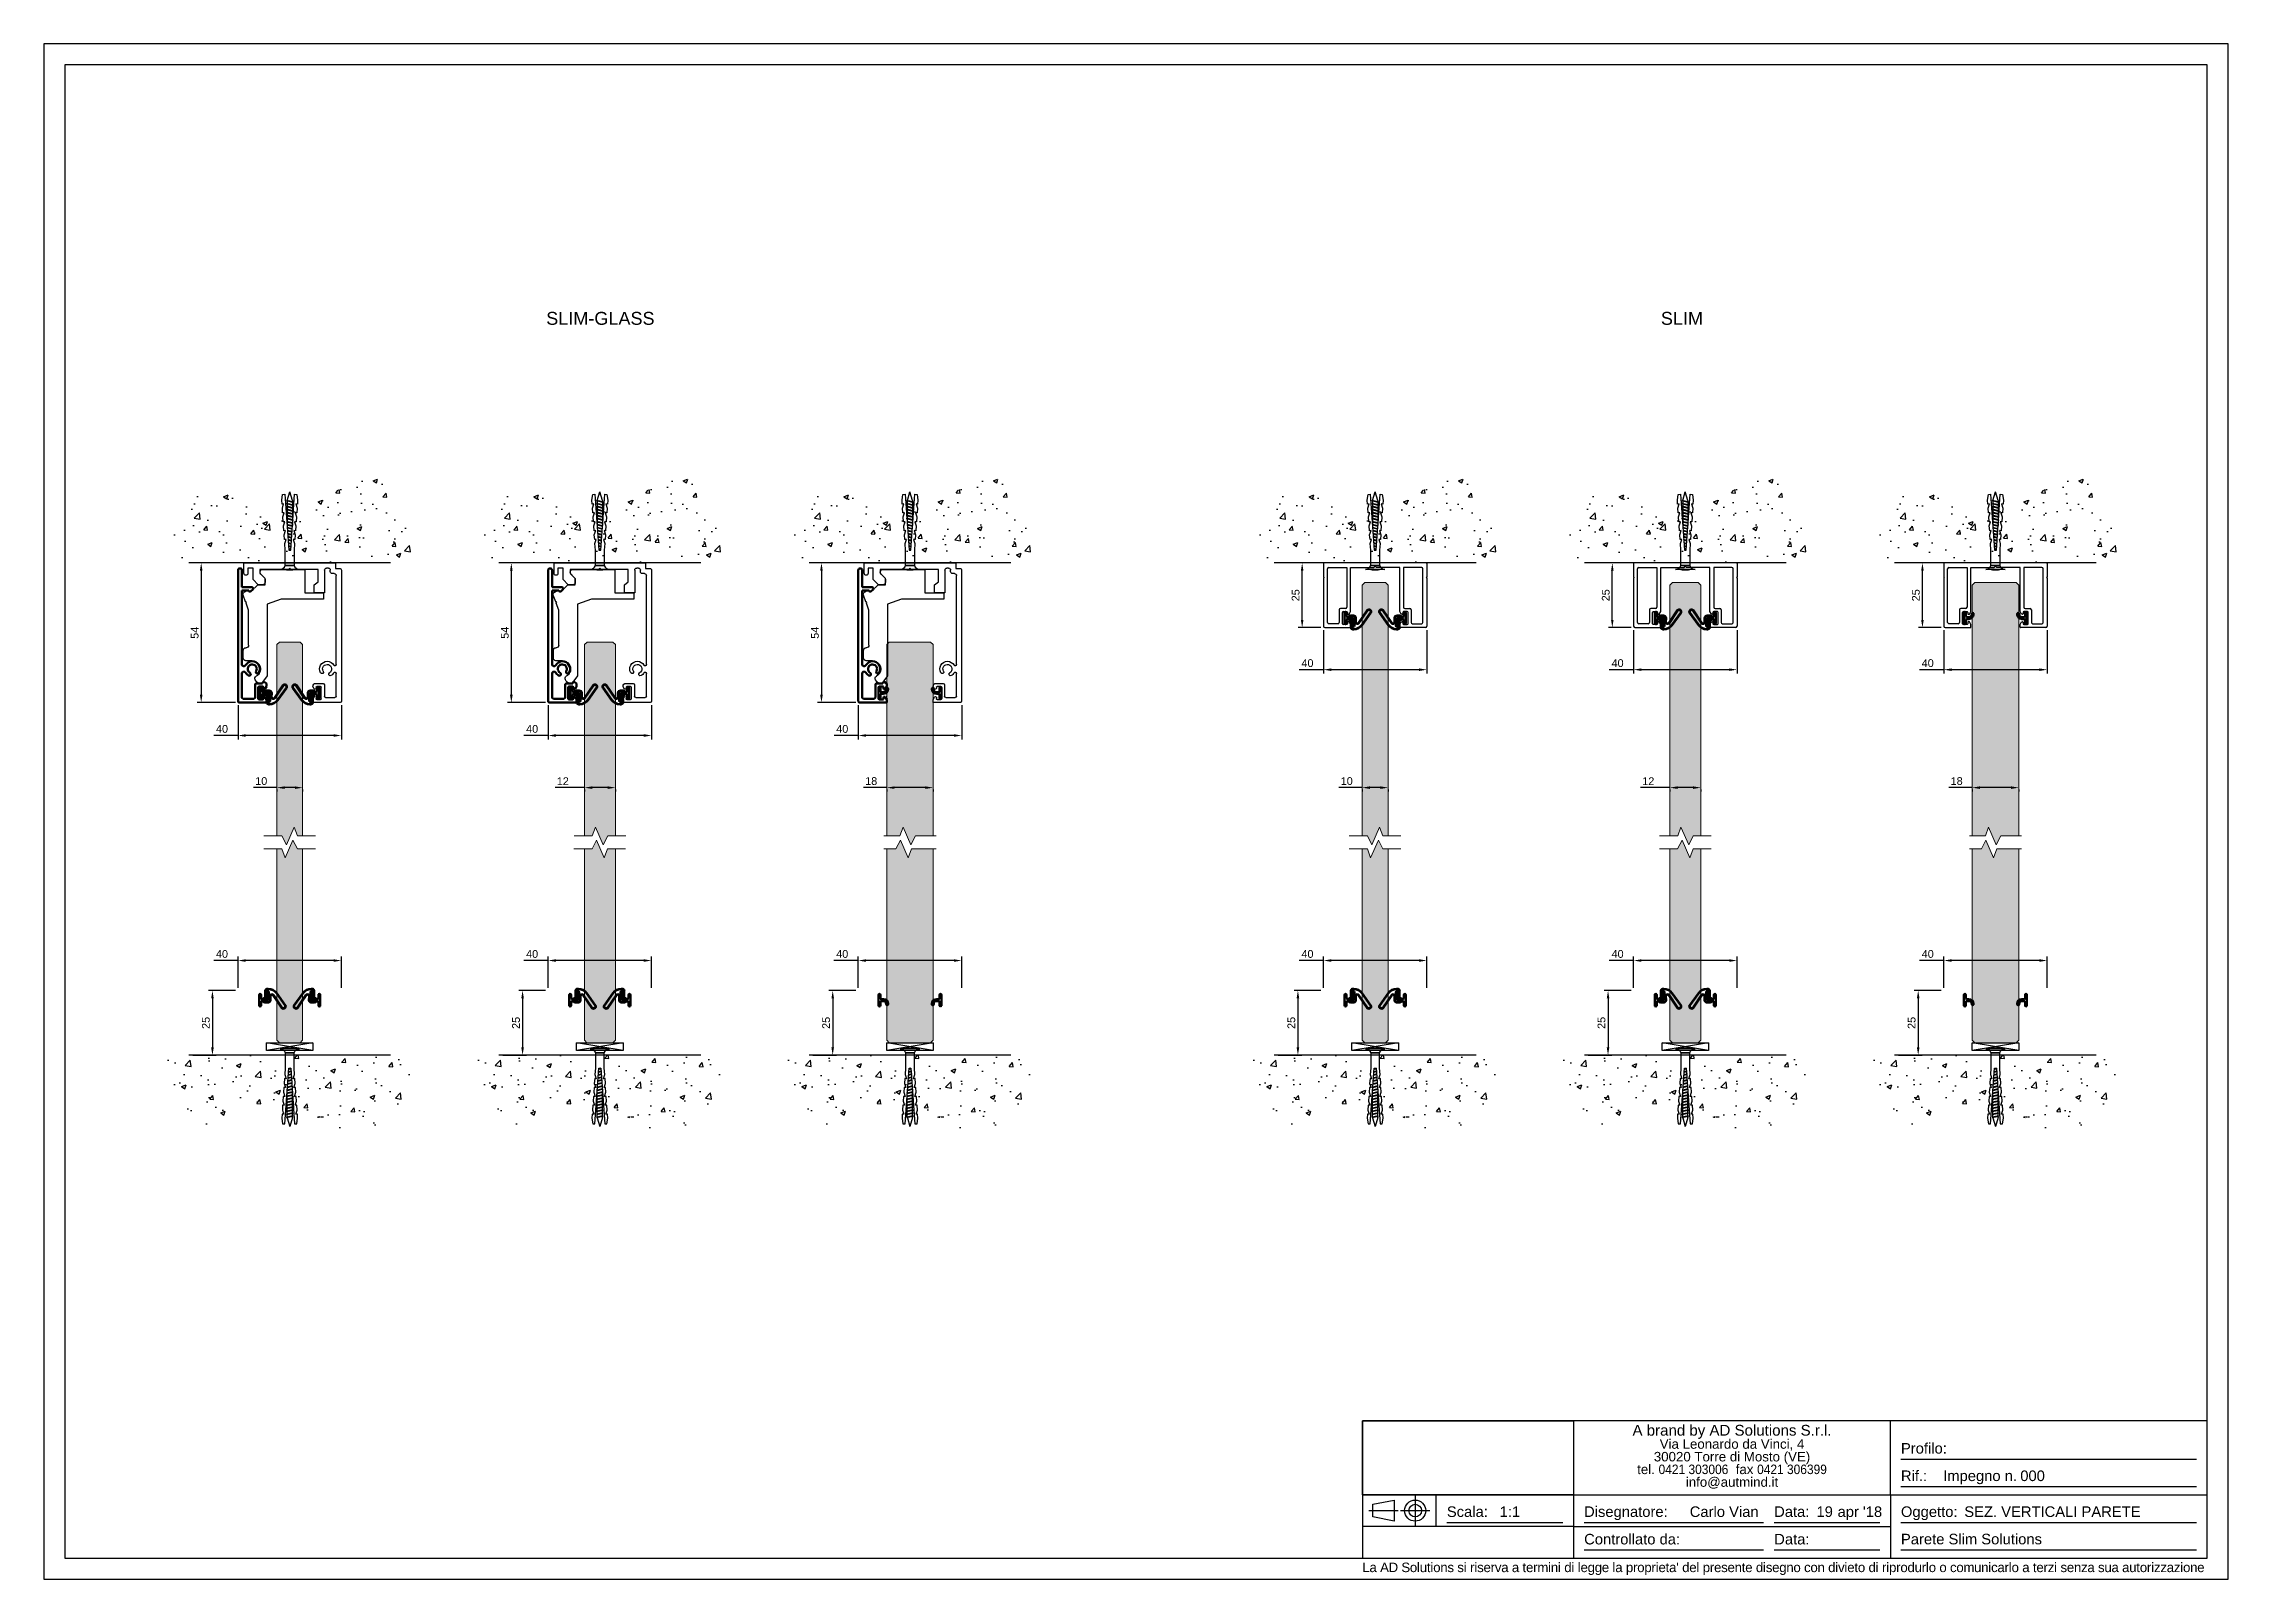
# Model space of a CAD drawing. Header units: millimetres. Extents: x 1915 to 2760, y 1145 to 1739.
import ezdxf

# ---------------------------------------------------------------- set-up
doc = ezdxf.new("R2010")
doc.units = ezdxf.units.MM
for name, color, linetype in [('48800_-_L2315', 7, 'Continuous'), ('48800_-_L3000', 7, 'Continuous'), ('Blocchi', 7, 'Continuous'), ('PARTENZA_VERTICA', 7, 'Continuous'), ('quote', 3, 'Continuous')]:
    doc.layers.add(name, color=color, linetype=linetype)
for name, color, linetype, lineweight in [('ALUMINIUM', 7, 'Continuous', 30), ('GLASS & JOINTS', 250, 'Continuous', 13), ('Guarnizioni', 30, 'Continuous', 70), ('NOTES', 7, 'Continuous', 15)]:
    doc.layers.add(name, color=color, linetype=linetype, lineweight=lineweight)
doc.layers.add('GLASS HATCH', color=7, linetype='Continuous', true_color=0xb8ffed, transparency=0.5)
doc.styles.get("Standard").update_dxf_attribs({"font": 'arial.ttf'})
doc.dimstyles.new('ISO-25$0', dxfattribs={"dimtxt": 3, "dimasz": 3, "dimexe": 1.5, "dimexo": 1.5, "dimgap": 1, "dimtad": 1, "dimtxsty": 'Standard', "dimcen": 2.5, "dimadec": 0, "dimazin": 0, "dimtfac": 1, "dimtmove": 0, "dimatfit": 3, "dimfxl": 1, "dimarcsym": 0})
picture_1 = doc.add_image_def('image1.jpg', size_in_pixel=(2362, 827))

msp = doc.modelspace()

# ---------------------------------------------------------------- texts
at = {"color": 4, "attachment_point": 1}
for s, width, heights, insert, char_height in [('Scala:', 14.5881, [0], (2458.053, 1173.192), 4.086), ('Disegnatore:', 14.5881, [0], (2511.141, 1173.192), 4.08598), ('Data:', 14.5881, [0], (2584.689, 1173.192), 4.086), ('SEZ. VERTICALI PARETE', 152.26344, [4.228], (2658.266, 1173.192), 4.08598)]:
    msp.add_mtext_dynamic_manual_height_columns(s, width=width, gutter_width=12.5, heights=heights, dxfattribs=dict(at, insert=insert, char_height=char_height))
at = {"layer": 'quote'}
for s, p in [('SLIM-GLASS', (2109.564, 1630.241)), ('SLIM', (2540.853, 1630.241))]:
    msp.add_text(s, height=5, dxfattribs=at).set_placement(p)

# ---------------------------------------------------------------- blocks, each defined once
blk = doc.blocks.new('*D10')
at = {"layer": 'Defpoints', "color": 0, "transparency": 16777216}
for p in [(2124.35, 1451.99), (2136.35, 1451.99), (2136.35, 1451.21)]:
    blk.add_point(p, dxfattribs=at)
at = {"layer": 'quote', "color": 0, "lineweight": -2, "transparency": 16777216}
for p, q in [((2124.35, 1451.21), (2113, 1451.21)), ((2124.35, 1450.49), (2124.35, 1449.71)), ((2133.35, 1451.21), (2127.35, 1451.21)), ((2136.35, 1450.49), (2136.35, 1449.71))]:
    blk.add_line(p, q, dxfattribs=at)
at = {"layer": 'quote', "color": 0, "transparency": 16777216}
for points in [[(2127.35, 1451.71), (2127.35, 1450.71), (2124.35, 1451.21)], [(2133.35, 1451.71), (2133.35, 1450.71), (2136.35, 1451.21)]]:
    blk.add_solid(points, dxfattribs=at)
at = {"layer": 'quote', "color": 0, "transparency": 16777216, "insert": (2115.99, 1453.71), "char_height": 3, "attachment_point": 5}
blk.add_mtext('12', dxfattribs=at)
blk = doc.blocks.new('tassello')
at = {"color": 3}
blk.add_lwpolyline([(3, 0), (-3, 0, -0.340122), (-1.38, -1.25), (1.38, -1.25, -0.340122)], format="xyb", close=True, dxfattribs=at)
blk.add_lwpolyline([(1.87, 0, 0.133333), (-1.88, 0)], format="xyb", dxfattribs=at)
blk.add_lwpolyline([(1.38, -1.25), (-1.38, -1.25), (-1.38, -6), (-1.51, -8), (-1.1, -9.28), (-1.6, -9.24), (-1.71, -10.74), (-1.29, -12.02), (-1.79, -11.99), (-1.9, -13.48), (-1.49, -14.76), (-1.99, -14.73), (-2.09, -16.23), (-1.68, -17.51), (-2.18, -17.47), (-2.28, -18.97), (-1.87, -20.25), (-2.37, -20.22), (-2.46, -21.46), (-2.2, -23.23), (-1.51, -23.28), (-0.3, -6), (0.3, -6), (1.51, -23.28), (2.2, -23.23), (2.46, -21.46), (2.37, -20.22), (1.87, -20.25), (2.28, -18.97), (2.18, -17.47), (1.68, -17.51), (2.09, -16.23), (1.99, -14.73), (1.49, -14.76), (1.9, -13.48), (1.79, -11.99), (1.29, -12.02), (1.71, -10.74), (1.6, -9.24), (1.1, -9.28), (1.51, -8), (1.38, -6)], close=True, dxfattribs=at)
at = {"color": 8}
for points in [[(0.31, -6.22), (-0.32, -6.38)], [(0.3, -6.02), (-0.31, -6.17)], [(0.81, -13.32), (-0.84, -13.73)], [(0.76, -12.61), (-0.79, -12.99)], [(0.75, -12.41), (-0.77, -12.78)], [(0.7, -11.7), (-0.72, -12.05)], [(0.68, -11.5), (-0.71, -11.84)], [(0.63, -10.79), (-0.65, -11.1)], [(0.62, -10.59), (-0.64, -10.89)], [(0.57, -9.87), (-0.59, -10.16)], [(0.55, -9.67), (-0.57, -9.95)], [(0.5, -8.96), (-0.52, -9.21)], [(0.49, -8.76), (-0.51, -9)], [(0.44, -8.05), (-0.46, -8.27)], [(0.43, -7.85), (-0.44, -8.06)], [(0.38, -7.14), (-0.39, -7.32)], [(0.36, -6.93), (-0.38, -7.11)], [(0.92, -15.36), (-0.93, -15.81)], [(0.92, -16.29), (-0.93, -16.74)], [(0.92, -17.22), (-0.93, -17.67)], [(0.92, -18.14), (-0.93, -18.6)], [(0.92, -19.07), (-0.93, -19.53)], [(0.92, -20), (-0.93, -20.45)], [(0.89, -14.44), (-0.92, -14.88)], [(0.92, -15.15), (-0.93, -15.61)], [(0.92, -16.08), (-0.93, -16.53)], [(0.92, -17.01), (-0.93, -17.46)], [(0.92, -17.94), (-0.93, -18.39)], [(0.92, -18.87), (-0.93, -19.32)], [(0.92, -19.8), (-0.93, -20.25)], [(0.87, -14.24), (-0.9, -14.67)], [(0.82, -13.53), (-0.85, -13.94)], [(-0.82, -13.72), (-0.82, -13.55)], [(-0.82, -14.65), (-0.82, -13.93)], [(-0.82, -15.58), (-0.82, -14.86)], [(-0.82, -16.51), (-0.82, -15.79)], [(-0.82, -17.44), (-0.82, -16.72)], [(-0.82, -18.37), (-0.82, -17.64)], [(-0.82, -19.3), (-0.82, -18.57)], [(-0.82, -20.22), (-0.82, -19.5)], [(0.83, -14.25), (0.83, -13.55)], [(0.83, -15.18), (0.83, -14.45)], [(0.83, -16.11), (0.83, -15.38)], [(0.83, -17.03), (0.83, -16.31)], [(0.83, -17.96), (0.83, -17.24)], [(0.83, -18.89), (0.83, -18.17)], [(0.83, -19.82), (0.83, -19.1)], [(0.83, -20.75), (0.83, -20.03)], [(0.92, -20.93), (-0.93, -21.38)], [(0.92, -20.72), (-0.93, -21.18)], [(-0.82, -21.15), (-0.82, -20.43)], [(-0.8, -21.35), (0, -24.04)], [(0.83, -21.29), (0, -24.04)], [(0.83, -21.29), (0.83, -20.95)]]:
    blk.add_lwpolyline(points, dxfattribs=at)
for points in [[(-0.93, -15.61, 0.243659), (-0.93, -15.81)], [(-0.93, -16.53, 0.243659), (-0.93, -16.74)], [(-0.93, -17.46, 0.243659), (-0.93, -17.67)], [(-0.93, -18.39, 0.243659), (-0.93, -18.6)], [(-0.93, -19.32, 0.243659), (-0.93, -19.53)], [(-0.93, -20.25, 0.243659), (-0.93, -20.45)], [(0.92, -15.36, 0.243659), (0.92, -15.15)], [(0.92, -16.29, 0.243659), (0.92, -16.08)], [(0.92, -17.22, 0.243659), (0.92, -17.01)], [(0.92, -18.14, 0.243659), (0.92, -17.94)], [(0.92, -19.07, 0.243659), (0.92, -18.87)], [(0.92, -20, 0.243659), (0.92, -19.8)], [(-0.93, -21.18, 0.243659), (-0.93, -21.38)], [(0.92, -20.93, 0.243659), (0.92, -20.72)]]:
    blk.add_lwpolyline(points, format="xyb", dxfattribs=at)
blk = doc.blocks.new('binario Glass')
at = {"layer": 'ALUMINIUM', "color": 6}
for p, q in [((19.5, 54), (9, 54)), ((9, 54), (9, 52.8)), ((9, 52.8), (9.45, 51.96)), ((10.5, 52.8), (11.9, 52.8)), ((12.2, 52.5), (12.2, 48.1)), ((13.4, 47.1), (13.4, 51.5)), ((13.9, 52), (17.5, 52)), ((18, 51.5), (18, 42.7)), ((20, 2.85), (20, 53.5)), ((9.45, 48.64), (9, 47.8)), ((9, 47.8), (9, 47.6)), ((10, 46.6), (12.9, 46.6)), ((10.2, 48.1), (10.2, 48.45)), ((11.9, 47.8), (10.5, 47.8)), ((18, 39.3), (18, 4.85)), ((13.5, 11.5), (9.5, 11.5)), ((9.5, 11.5), (9.5, 8.4)), ((13.5, 2.75), (13.5, 11.5)), ((-17.7, 4), (-17.7, 0)), ((-17.7, 0), (17.7, 0)), ((-16.2, 2), (-16.2, 4)), ((-14.2, 2), (-16.2, 2)), ((-12.2, 8.45), (-14.2, 6.45)), ((-14.2, 6.45), (-14.2, 2)), ((-10.5, 8.45), (-12.2, 8.45)), ((-11.5, 4), (-9.79, 5.71)), ((-11.5, 2.5), (-11.5, 4)), ((-0.5, 2.5), (-11.5, 2.5)), ((-9.5, 6.41), (-9.5, 7.45)), ((0, 2), (-0.5, 2.5)), ((0.5, 2.5), (0, 2)), ((11, 2.5), (0.5, 2.5)), ((9.5, 8.4), (11, 7.35)), ((11, 7.35), (11, 2.5)), ((14.95, 2), (14.25, 2)), ((15.7, 3.35), (15.7, 2.75)), ((17.25, 4.1), (16.45, 4.1)), ((17.7, 0), (17.7, 2.1)), ((17.7, 2.1), (19.25, 2.1))]:
    blk.add_line(p, q, dxfattribs=at)
for centre, radius, start, end in [((9.86, 52.13), 0.443, 201.6307, 32.86572), ((10.5, 52.5), 0.3, 90, 206.56505), ((11.9, 52.5), 0.3, 0, 90), ((13.9, 51.5), 0.5, 90, 180), ((17.5, 51.5), 0.5, 0, 90), ((19.5, 53.5), 0.5, 0, 90), ((10, 47.6), 1, 180, 270), ((9.8, 48.45), 0.4, 0, 151.92751), ((10.5, 48.1), 0.3, 180, 270), ((14.5, 41), 2.95, 149.7925, 330.40815), ((11.9, 48.1), 0.3, 270, 0), ((12.47, 42.18), 0.6, 329.7925, 149.7925), ((14.5, 41), 1.75, 149.7925, 60.2075), ((12.9, 47.1), 0.5, 270, 0), ((15.67, 43.04), 0.6, 60.2075, 240.2075), ((14.5, 41), 2.95, 29.59185, 60.2075), ((17.5, 42.7), 0.5, 209.59185, 0), ((17.5, 39.3), 0.5, 0, 150.40815), ((-16.95, 4), 0.75, 0, 180), ((-10.5, 7.45), 1, 0, 90), ((-10.5, 6.41), 1, 315, 0), ((14.25, 2.75), 0.75, 180, 270), ((14.95, 2.75), 0.75, 270, 0), ((16.45, 3.35), 0.75, 90, 180), ((17.25, 4.85), 0.75, 270, 0), ((19.25, 2.85), 0.75, 270, 0)]:
    blk.add_arc(centre, radius, start, end, dxfattribs=at)
blk = doc.blocks.new('copertina Glass')
at = {"layer": 'Guarnizioni', "color": 4}
for p, q in [((-5.5, 12.5), (-5.5, -38.15)), ((5.5, 13), (-5, 13)), ((-4, 1.77), (-4, 11)), ((-3.5, 11.5), (0.6, 11.5)), ((1.1, 11), (1.1, 6.1)), ((2.3, 7.1), (2.3, 11.5)), ((2.6, 11.8), (4, 11.8)), ((4.3, 11.5), (4.3, 10.75)), ((4.3, 10.75), (4.93, 10.75)), ((4.93, 10.75), (5.5, 11.8)), ((5.5, 11.8), (5.5, 13)), ((1.6, 5.6), (3.98, 5.6)), ((4, 6.8), (2.6, 6.8)), ((4.08, 5.3), (4.23, 5.1)), ((4.93, 7.85), (4.3, 7.85)), ((4.3, 7.85), (4.3, 7.1)), ((4.55, 5.04), (5.5, 5.6)), ((5.5, 6.8), (4.93, 7.85)), ((5.5, 5.6), (5.5, 6.8)), ((-4, -30.4), (-4, -1.77)), ((-1.35, -30.4), (-4, -30.4)), ((-4, -38.15), (-4, -31.6)), ((-4, -31.6), (-0.15, -31.6)), ((0.21, -30.75), (-0.49, -30.05))]:
    blk.add_line(p, q, dxfattribs=at)
for centre, radius, start, end in [((-5, 12.5), 0.5, 90, 180), ((-3.5, 11), 0.5, 90, 180), ((0.6, 11), 0.5, 0, 90), ((2.6, 11.5), 0.3, 90, 180), ((4, 11.5), 0.3, 0, 90), ((-3.25, 1.77), 0.75, 180, 331.44736), ((0, 0), 2.95, 119.7925, 151.44736), ((0, 0), 2.95, 208.55264, 30.2075), ((0, 0), 1.75, 119.7925, 30.2075), ((-1.17, 2.04), 0.6, 299.7925, 119.7925), ((1.6, 6.1), 0.5, 180, 270), ((2.03, 1.18), 0.6, 30.2075, 210.2075), ((2.6, 7.1), 0.3, 180, 270), ((4.48, 5.6), 0.5, 180, 216.8699), ((4, 7.1), 0.3, 270, 0), ((4.43, 5.25), 0.25, 216.8699, 300.80987), ((-3.25, -1.77), 0.75, 28.55264, 180), ((-0.85, -30.4), 0.5, 45, 180), ((-0.15, -31.1), 0.5, 270, 45), ((-4.75, -38.15), 0.75, 180, 0)]:
    blk.add_arc(centre, radius, start, end, dxfattribs=at)
blk = doc.blocks.new('fermavetro Glass')
for p, q in [((2071.71, 1538.56), (2071.24, 1538.56)), ((2073.89, 1535.66), (2071.71, 1538.56)), ((2069.59, 1537.69), (2069.27, 1537.22)), ((2073.89, 1507.95), (2073.89, 1535.66)), ((2064.59, 1528.76), (2064.59, 1525.76)), ((2068.09, 1529.76), (2065.59, 1529.76)), ((2065.59, 1524.76), (2065.69, 1524.76)), ((2066.69, 1523.76), (2066.69, 1510.23)), ((2065.5, 1507.01), (2064.55, 1504.45)), ((2065.88, 1507.18), (2065.5, 1507.01)), ((2066.69, 1510.23), (2065.7, 1507.57)), ((2065.7, 1507.57), (2065.88, 1507.18)), ((2079.29, 1505.96), (2073.89, 1507.95)), ((2095.69, 1505.96), (2079.29, 1505.96)), ((2095.69, 1503.46), (2095.69, 1505.96)), ((2065, 1503.23), (2066.09, 1502.62)), ((2066.84, 1503.06), (2067.59, 1503.06)), ((2067.59, 1503.06), (2070.24, 1500.41)), ((2070.24, 1500.41), (2073.09, 1500.41)), ((2073.09, 1497.96), (2071.38, 1496.25)), ((2073.09, 1500.41), (2073.09, 1497.96)), ((2088.39, 1494.46), (2088.39, 1503.46)), ((2088.39, 1503.46), (2095.69, 1503.46)), ((2071.09, 1495.54), (2071.09, 1495.46)), ((2072.09, 1494.46), (2088.39, 1494.46))]:
    blk.add_line(p, q)
for centre, radius, start, end in [((2071.24, 1536.56), 2, 90, 145.44468), ((2068.09, 1532.96), 3.2, 270, 61.56311), ((2070.09, 1536.65), 1, 145.44468, 241.56311), ((2065.59, 1528.76), 1, 90, 180), ((2065.59, 1525.76), 1, 180, 270), ((2065.69, 1523.76), 1, 0, 90), ((2065.49, 1504.1), 1, 159.7, 240.8), ((2066.34, 1503.06), 0.5, 240.8, 0), ((2072.09, 1495.54), 1, 135, 180), ((2072.09, 1495.46), 1, 180, 270)]:
    blk.add_arc(centre, radius, start, end)
blk = doc.blocks.new('48800')
at = {"layer": '48800_-_L3000', "linetype": 'Continuous', "lineweight": 5}
h = blk.add_hatch(dxfattribs=at)
h.set_pattern_fill('LINE', color=3, scale=2, angle=45, style=0)
h.set_pattern_definition([(45, (-6239.775, -3270.2284), (-4.490128, 4.490128), [])])
edge = h.paths.add_edge_path()
edge.add_arc((9.4, 2.41), 0.897, 334.12953, 494.36432)
edge.add_line((8.77, 3.05), (5.44, -1.86))
edge.add_arc((4.92, -1.52), 0.632, 270, 326.69915, ccw=False)
edge.add_arc((5, -1.51), 0.64, 180.31288, 262.86787, ccw=False)
edge.add_line((4.36, -1.52), (4.39, -0.03))
edge.add_arc((3.39, -0.03), 1, 0, 90)
edge.add_line((3.39, 0.97), (2.4, 0.97))
edge.add_arc((2.4, 0.71), 0.253, 90, 120)
edge.add_line((2.27, 0.93), (1.59, 0.54))
edge.add_arc((1.47, 0.76), 0.253, 270, 300, ccw=False)
edge.add_line((1.47, 0.51), (1.01, 0.51))
edge.add_line((1.01, 0.51), (1.01, 0.41))
edge.add_line((1.01, 0.41), (1.47, 0.41))
edge.add_arc((1.47, 0.76), 0.353, 270, 300)
edge.add_line((1.64, 0.45), (2.32, 0.85))
edge.add_arc((2.4, 0.71), 0.153, 90, 120, ccw=False)
edge.add_line((2.4, 0.87), (3.39, 0.87))
edge.add_arc((3.39, -0.03), 0.9, 0.06989, 90, ccw=False)
edge.add_line((4.29, -0.03), (4.26, -1.51))
edge.add_arc((5, -1.51), 0.74, 180.20051, 263.35004)
edge.add_arc((4.92, -1.52), 0.732, 269.51182, 326.6433)
edge.add_line((5.53, -1.92), (8.85, 2.99))
edge.add_arc((9.4, 2.41), 0.797, -25.27845, 133.65847, ccw=False)
edge.add_line((10.12, 2.07), (6.71, -2.69))
edge.add_arc((3.54, -0.42), 3.9, 270, 324.43426, ccw=False)
edge.add_line((3.54, -4.32), (3.25, -4.32))
edge.add_arc((3.27, -3.48), 0.839, 196.69401, 268.73177, ccw=False)
edge.add_line((2.47, -3.72), (2.5, -1.15))
edge.add_arc((2.15, -1.15), 0.353, 359.88621, 420)
edge.add_line((2.32, -0.85), (1.64, -0.45))
edge.add_arc((1.47, -0.76), 0.353, 60, 90)
edge.add_line((1.47, -0.41), (1.01, -0.41))
edge.add_line((1.01, -0.41), (1.01, -0.51))
edge.add_line((1.01, -0.51), (1.47, -0.51))
edge.add_arc((1.47, -0.76), 0.253, 60, 90, ccw=False)
edge.add_line((1.59, -0.54), (2.27, -0.93))
edge.add_arc((2.15, -1.15), 0.253, 0, 60, ccw=False)
edge.add_line((2.4, -1.15), (2.37, -3.74))
edge.add_arc((3.27, -3.48), 0.939, 195.73271, 268.8012)
edge.add_line((3.25, -4.42), (3.54, -4.42))
edge.add_arc((3.54, -0.42), 4, 270, 324.43426)
edge.add_line((6.8, -2.75), (10.2, 2.02))
at = {"layer": '48800_-_L2315', "color": 3, "linetype": 'Continuous', "lineweight": 50}
for p, q in [((2.37, 0.86), (2.37, 0.81)), ((2.37, 0.38), (2.37, 0.33)), ((3.25, 0.87), (3.25, 0.82)), ((2.37, -0.45), (2.37, -0.5)), ((2.37, -0.81), (2.37, -0.88)), ((3.25, -0.09), (3.25, -0.17)), ((3.25, -3.38), (3.25, -3.43)), ((3.25, -4.27), (3.25, -4.32))]:
    blk.add_line(p, q, dxfattribs=at)
at = {"layer": '48800_-_L3000', "color": 3, "linetype": 'Continuous', "lineweight": 50}
for p, q in [((0, 2.02), (0, -2.02)), ((0.76, 0.63), (0.76, 2.02)), ((1.47, 0.51), (1.01, 0.51)), ((1.01, 0.51), (1.01, 0.41)), ((1.01, 0.41), (1.47, 0.41)), ((1.96, 0.38), (1.01, 0.38)), ((2.27, 0.93), (1.59, 0.54)), ((1.64, 0.45), (2.32, 0.85)), ((2.35, 0.8), (1.7, 0.43)), ((1.7, 0.43), (1.96, 0.43)), ((3.39, 0.97), (2.4, 0.97)), ((2.4, 0.87), (3.39, 0.87)), ((3.39, 0.82), (2.4, 0.82)), ((8.77, 3.05), (5.44, -1.86)), ((5.53, -1.92), (8.85, 2.99)), ((8.88, 2.95), (5.57, -1.95)), ((6.67, -2.66), (10.07, 2.09)), ((10.12, 2.07), (6.71, -2.69)), ((6.8, -2.75), (10.2, 2.02)), ((0.76, -2.02), (0.76, -0.63)), ((1.01, -0.38), (2, -0.38)), ((1.47, -0.41), (1.01, -0.41)), ((1.01, -0.41), (1.01, -0.51)), ((1.01, -0.51), (1.47, -0.51)), ((1.59, -0.54), (2.27, -0.93)), ((2.32, -0.85), (1.64, -0.45)), ((2, -0.43), (1.7, -0.43)), ((1.7, -0.43), (2.35, -0.8)), ((2.4, -1.15), (2.37, -3.74)), ((2.47, -3.72), (2.5, -1.15)), ((2.55, -1.15), (2.52, -3.72)), ((2.95, -3.02), (2.95, -1.38)), ((3, -1.38), (3, -3.02)), ((3.25, -4.27), (3.54, -4.27)), ((3.54, -4.32), (3.25, -4.32)), ((3.25, -4.42), (3.54, -4.42)), ((3.76, -3.02), (3.76, -1.42)), ((3.81, -1.42), (3.81, -3.02)), ((4.21, -1.51), (4.24, -0.03)), ((4.29, -0.03), (4.26, -1.51)), ((4.36, -1.52), (4.39, -0.03))]:
    blk.add_line(p, q, dxfattribs=at)
for centre, radius, start, end in [((0.38, 2.02), 0.379, 0, 180), ((1.01, 0.63), 0.253, 180, 270), ((1.47, 0.76), 0.253, 270, 300), ((1.47, 0.76), 0.353, 270, 300), ((1.96, -1.42), 1.85, 0, 90), ((1.96, -1.42), 1.8, 0, 90), ((2.4, 0.71), 0.253, 90, 120), ((2.4, 0.71), 0.153, 90, 120), ((2.4, 0.71), 0.103, 90, 120), ((3.39, -0.03), 1, 0, 90), ((3.39, -0.03), 0.9, 0.06989, 90), ((3.39, -0.03), 0.85, 0.10937, 90), ((9.4, 2.41), 0.897, 334.12953, 134.36432), ((9.4, 2.41), 0.797, 334.72155, 133.65847), ((9.4, 2.41), 0.747, 335.06135, 133.25328), ((0.38, -2.02), 0.379, 180, 0), ((1.01, -0.63), 0.253, 90, 180), ((1.47, -0.76), 0.353, 60, 90), ((1.47, -0.76), 0.253, 60, 90), ((2, -1.38), 1, 0, 90), ((2, -1.38), 0.95, 0, 90), ((2.15, -1.15), 0.253, 0, 60), ((2.15, -1.15), 0.353, 359.88621, 60), ((2.15, -1.15), 0.403, 359.84598, 60), ((3.27, -3.48), 0.939, 195.73271, 268.8012), ((3.27, -3.48), 0.839, 196.69401, 268.73177), ((3.27, -3.48), 0.789, 197.24238, 268.6922), ((3.38, -3.02), 0.429, 180, 0), ((3.38, -3.02), 0.379, 180, 0), ((3.54, -0.42), 3.85, 270, 324.43426), ((3.54, -0.42), 3.9, 270, 324.43426), ((3.54, -0.42), 4, 270, 324.43426), ((5, -1.51), 0.79, 180.15251, 263.54516), ((5, -1.51), 0.74, 180.20051, 263.35004), ((5, -1.51), 0.64, 180.31288, 262.86787), ((4.92, -1.52), 0.732, 269.51182, 326.6433), ((4.92, -1.52), 0.782, 269.31452, 326.61948), ((4.92, -1.52), 0.632, 270, 326.69915)]:
    blk.add_arc(centre, radius, start, end, dxfattribs=at)
at = {"layer": 'PARTENZA_VERTICA', "color": 3, "linetype": 'Continuous', "lineweight": 50}
for p, q in [((2.2, 0.72), (2.2, 0.77)), ((2.2, 0.36), (2.2, 0.41)), ((2.2, -0.45), (2.2, -0.4)), ((2.2, -0.77), (2.2, -0.72))]:
    blk.add_line(p, q, dxfattribs=at)
blk = doc.blocks.new('*D11')
at = {"layer": 'Defpoints', "color": 0, "transparency": 16777216}
for p in [(2241.32, 1451.99), (2259.32, 1451.99), (2259.32, 1451.21)]:
    blk.add_point(p, dxfattribs=at)
at = {"layer": 'quote', "color": 0, "lineweight": -2, "transparency": 16777216}
for p, q in [((2241.32, 1451.21), (2232.3, 1451.21)), ((2241.32, 1450.49), (2241.32, 1449.71)), ((2256.32, 1451.21), (2244.32, 1451.21)), ((2259.32, 1450.49), (2259.32, 1449.71))]:
    blk.add_line(p, q, dxfattribs=at)
at = {"layer": 'quote', "color": 0, "transparency": 16777216}
for points in [[(2244.32, 1451.71), (2244.32, 1450.71), (2241.32, 1451.21)], [(2256.32, 1451.71), (2256.32, 1450.71), (2259.32, 1451.21)]]:
    blk.add_solid(points, dxfattribs=at)
at = {"layer": 'quote', "color": 0, "transparency": 16777216, "insert": (2235.31, 1453.74), "char_height": 3, "attachment_point": 5}
blk.add_mtext('18', dxfattribs=at)
blk = doc.blocks.new('spessore 3mm')
at = {"layer": 'Blocchi', "color": 8}
for p, q in [((9, 3), (-9, 0)), ((9, 0), (-9, 3)), ((-9, 3), (9, 3)), ((-9, 0), (-9, 3)), ((9, 0), (-9, 0)), ((9, 3), (9, 0))]:
    blk.add_line(p, q, dxfattribs=at)
blk = doc.blocks.new('*D12')
at = {"layer": 'Defpoints', "color": 0, "transparency": 16777216}
for p in [(2544.35, 1451.99), (2556.35, 1451.99), (2556.35, 1451.21)]:
    blk.add_point(p, dxfattribs=at)
at = {"layer": 'quote', "color": 0, "lineweight": -2, "transparency": 16777216}
for p, q in [((2544.35, 1451.21), (2533, 1451.21)), ((2544.35, 1450.49), (2544.35, 1449.71)), ((2553.35, 1451.21), (2547.35, 1451.21)), ((2556.35, 1450.49), (2556.35, 1449.71))]:
    blk.add_line(p, q, dxfattribs=at)
at = {"layer": 'quote', "color": 0, "transparency": 16777216}
for points in [[(2547.35, 1451.71), (2547.35, 1450.71), (2544.35, 1451.21)], [(2553.35, 1451.71), (2553.35, 1450.71), (2556.35, 1451.21)]]:
    blk.add_solid(points, dxfattribs=at)
at = {"layer": 'quote', "color": 0, "transparency": 16777216, "insert": (2535.99, 1453.71), "char_height": 3, "attachment_point": 5}
blk.add_mtext('12', dxfattribs=at)
blk = doc.blocks.new('*D13')
at = {"layer": 'Defpoints', "color": 0, "transparency": 16777216}
for p in [(2661.32, 1451.99), (2679.32, 1451.99), (2679.32, 1451.21)]:
    blk.add_point(p, dxfattribs=at)
at = {"layer": 'quote', "color": 0, "lineweight": -2, "transparency": 16777216}
for p, q in [((2661.32, 1451.21), (2652.3, 1451.21)), ((2661.32, 1450.49), (2661.32, 1449.71)), ((2676.32, 1451.21), (2664.32, 1451.21)), ((2679.32, 1450.49), (2679.32, 1449.71))]:
    blk.add_line(p, q, dxfattribs=at)
at = {"layer": 'quote', "color": 0, "transparency": 16777216}
for points in [[(2664.32, 1451.71), (2664.32, 1450.71), (2661.32, 1451.21)], [(2676.32, 1451.71), (2676.32, 1450.71), (2679.32, 1451.21)]]:
    blk.add_solid(points, dxfattribs=at)
at = {"layer": 'quote', "color": 0, "transparency": 16777216, "insert": (2655.31, 1453.74), "char_height": 3, "attachment_point": 5}
blk.add_mtext('18', dxfattribs=at)
blk = doc.blocks.new('binario superiore Slim')
for p, q in [((19.8, 0), (-19.8, 0)), ((-20, -0.2), (-20, -5.39)), ((-20, -5.39), (-19.79, -5.6)), ((-19.79, -5.6), (-20, -5.81)), ((-20, -5.81), (-20, -24.5)), ((-18.5, -23), (-18.5, -2.3)), ((-18, -1.8), (-11, -1.8)), ((-11, -1.8), (-11, -17.1)), ((-9.5, -18.76), (-9.5, -1.8)), ((-9.5, -1.8), (-0.5, -1.8)), ((-0.5, -1.8), (0, -1.3)), ((0.5, -1.8), (0, -1.3)), ((9.5, -1.8), (0.5, -1.8)), ((9.5, -18.76), (9.5, -1.8)), ((18, -1.8), (11, -1.8)), ((11, -1.8), (11, -17.1)), ((18.5, -23), (18.5, -2.3)), ((20, -5.39), (19.79, -5.6)), ((19.79, -5.6), (20, -5.81)), ((20, -0.2), (20, -5.39)), ((20, -5.81), (20, -24.5)), ((-19.5, -25), (-9.65, -25)), ((-14.4, -23.5), (-18, -23.5)), ((-13.9, -18.1), (-13.9, -23)), ((-11.5, -17.6), (-13.4, -17.6)), ((-12.7, -23.5), (-12.7, -19.1)), ((-12.4, -18.8), (-11, -18.8)), ((-11, -23.8), (-12.4, -23.8)), ((-10.7, -19.1), (-10.7, -19.65)), ((-10.7, -22.95), (-10.7, -23.5)), ((-10.5, -19.85), (-10.08, -19.85)), ((-10.08, -22.75), (-10.5, -22.75)), ((-10.08, -19.85), (-9.52, -18.83)), ((-9.5, -23.8), (-10.08, -22.75)), ((-9.5, -24.85), (-9.5, -23.8)), ((9.5, -23.8), (10.07, -22.75)), ((9.5, -24.85), (9.5, -23.8)), ((10.07, -19.85), (9.52, -18.83)), ((19.5, -25), (9.65, -25)), ((10.5, -19.85), (10.07, -19.85)), ((10.07, -22.75), (10.5, -22.75)), ((10.7, -19.1), (10.7, -19.65)), ((10.7, -22.95), (10.7, -23.5)), ((12.4, -18.8), (11, -18.8)), ((11, -23.8), (12.4, -23.8)), ((11.5, -17.6), (13.4, -17.6)), ((12.7, -23.5), (12.7, -19.1)), ((13.9, -18.1), (13.9, -23)), ((14.4, -23.5), (18, -23.5))]:
    blk.add_line(p, q)
for centre, radius, start, end in [((-19.8, -0.2), 0.2, 90, 180), ((-18, -2.3), 0.5, 90, 180), ((18, -2.3), 0.5, 0, 90), ((19.8, -0.2), 0.2, 0, 90), ((-19.5, -24.5), 0.5, 180, 270), ((-18, -23), 0.5, 180, 270), ((-14.4, -23), 0.5, 270, 0), ((-13.4, -18.1), 0.5, 90, 180), ((-12.4, -19.1), 0.3, 90, 180), ((-12.4, -23.5), 0.3, 180, 270), ((-11.5, -17.1), 0.5, 270, 0), ((-11, -19.1), 0.3, 0, 90), ((-11, -23.5), 0.3, 270, 360), ((-10.5, -19.65), 0.2, 180, 270), ((-10.5, -22.95), 0.2, 90, 180), ((-9.65, -24.85), 0.15, 270, 0), ((-9.65, -18.76), 0.15, 331.29405, 360), ((9.65, -18.76), 0.15, 180, 208.70595), ((9.65, -24.85), 0.15, 180, 270), ((10.5, -19.65), 0.2, 270, 0), ((10.5, -22.95), 0.2, 0, 90), ((11, -19.1), 0.3, 90, 180), ((11, -23.5), 0.3, 180, 270), ((11.5, -17.1), 0.5, 180, 270), ((12.4, -19.1), 0.3, 0, 90), ((12.4, -23.5), 0.3, 270, 0), ((13.4, -18.1), 0.5, 0, 90), ((14.4, -23), 0.5, 180, 270), ((18, -23), 0.5, 270, 0), ((19.5, -24.5), 0.5, 270, 0)]:
    blk.add_arc(centre, radius, start, end)
blk = doc.blocks.new('*U26')
at = {"color": 4, "char_height": 5, "attachment_point": 1}
for s, width, insert in [('Profilo:', 21.179, (5, -10.5)), ('Rif.:', 14.588, (5, -23.5)), ('\\pxql;Impegno n.', 36.212, (25, -23.5)), ('\\pxql;000', 152.263, (61.5, -23.5))]:
    blk.add_mtext_dynamic_manual_height_columns(s, width=width, gutter_width=12.5, heights=[0], dxfattribs=dict(at, insert=insert))
blk = doc.blocks.new('INDICAZIONE')
at = {"color": 6}
for p, q in [((-22, 0), (-8, 0)), ((-7, 0), (7, 0)), ((0, 7), (0, -7))]:
    blk.add_line(p, q, dxfattribs=at)
blk.add_lwpolyline([(-10, 5), (-10, -5), (-20, -3), (-20, 3), (-10, 5)], dxfattribs=at)
for radius in [5, 3]:
    blk.add_circle((0, 0), radius, dxfattribs=at)
blk = doc.blocks.new('*U28')
at = {"color": 6}
for p, q in [((100, 30), (100, 15)), ((100, 15), (0, 15)), ((100, 15), (250, 15)), ((100, 15), (100, 0)), ((250, 15), (250, 0)), ((105, 3.9), (190, 3.9)), ((195, 3.9), (245, 3.9)), ((255, 3.9), (395, 3.9))]:
    blk.add_line(p, q, dxfattribs=at)
at = {"color": 4, "char_height": 5, "attachment_point": 1}
for s, width, insert in [('Oggetto:', 14.588, (255, 24.5)), ('Controllato da:', 44.869, (105, 11.5)), ('Data:', 14.588, (195, 11.5))]:
    blk.add_mtext_dynamic_manual_height_columns(s, width=width, gutter_width=12.5, heights=[0], dxfattribs=dict(at, insert=insert))
blk = doc.blocks.new('*U29')
at = {"color": 4, "attachment_point": 1}
for s, width, insert, char_height in [('\\pxsm0.8,qc;{\\H0.9945x;A brand by AD Solutions S.r.l.\\P\\H0.88235x;Via Leonardo da Vinci, 4\\P30020 Torre di Mosto (VE)\\Ptel. \\W0.9;0421 303006\\W1;  fax \\W0.9;0421 306399\\W1;\\Pinfo@autmind.it}', 150.036, (100, -1.9), 5.128), ('Carlo Vian', 152.263, (155, -40.5), 5)]:
    blk.add_mtext_dynamic_manual_height_columns(s, width=width, gutter_width=12.5, heights=[0], dxfattribs=dict(at, insert=insert, char_height=char_height))
at = {"insert": (0, -67.1), "char_height": 4.5, "attachment_point": 1}
blk.add_mtext_dynamic_manual_height_columns("{\\T0.96;\\C4;La AD Solutions si riserva a termini di legge la proprieta' del presente disegno con divieto di riprodurlo o comunicarlo a terzi senza sua autorizzazione}", width=437.36, gutter_width=12.5, heights=[0], dxfattribs=at)
at = {"color": 6}
image = blk.add_image(picture_1, insert=(0, -35), size_in_units=(100, 35), dxfattribs=at)
image.dxf.flags = 7
blk = doc.blocks.new('*U25')
at = {"color": 4, "insert": (65, -40.5), "char_height": 5, "attachment_point": 1}
blk.add_mtext_dynamic_manual_height_columns('1:1', width=29.964, gutter_width=12.5, heights=[0], dxfattribs=at)
blk = doc.blocks.new('*U24')
at = {"color": 4, "insert": (215, -40.5), "char_height": 5, "attachment_point": 1}
blk.add_mtext_dynamic_manual_height_columns('19', width=12.689, gutter_width=12.5, heights=[0], dxfattribs=at)
blk = doc.blocks.new('*U27')
at = {"color": 4, "insert": (215, -40.5), "char_height": 5, "attachment_point": 1}
blk.add_mtext_dynamic_manual_height_columns('\\pxt2;^Iapr', width=27.177, gutter_width=12.5, heights=[0], dxfattribs=at)
blk = doc.blocks.new('DATA - ANNO')
at = {"color": 4, "insert": (215, -40.5), "char_height": 5, "attachment_point": 1}
blk.add_mtext_dynamic_manual_height_columns("\\pxt4,4.2,4.4;^I^I^I'18", width=152.263, gutter_width=12.5, heights=[0], dxfattribs=at)
blk = doc.blocks.new('Cartiglio A3')
at = {"color": 6}
for points in [[(0, 726.876), (0, 0), (1034.376, 0), (1034.376, 726.876)], [(10, 716.876), (10, 10), (1024.376, 10), (1024.376, 716.876)]]:
    blk.add_lwpolyline(points, close=True, dxfattribs=at)
blk = doc.blocks.new('*U30')
at = {"color": 4, "insert": (0, 7.6), "char_height": 5, "attachment_point": 1}
blk.add_mtext_dynamic_manual_height_columns('\\pxql;Parete Slim Solutions', width=152.263, gutter_width=12.5, heights=[5.17], dxfattribs=at)
blk = doc.blocks.new('*D31')
at = {"layer": 'Defpoints', "color": 0, "transparency": 16777216}
for p in [(2005.32, 1451.99), (2015.32, 1451.99), (2015.32, 1451.21)]:
    blk.add_point(p, dxfattribs=at)
at = {"layer": 'quote', "color": 0, "lineweight": -2, "transparency": 16777216}
for p, q in [((2005.32, 1451.21), (1996.31, 1451.21)), ((2005.32, 1450.49), (2005.32, 1449.71)), ((2012.32, 1451.21), (2008.32, 1451.21)), ((2015.32, 1450.49), (2015.32, 1449.71))]:
    blk.add_line(p, q, dxfattribs=at)
at = {"layer": 'quote', "color": 0, "transparency": 16777216}
for points in [[(2008.32, 1451.71), (2008.32, 1450.71), (2005.32, 1451.21)], [(2012.32, 1451.71), (2012.32, 1450.71), (2015.32, 1451.21)]]:
    blk.add_solid(points, dxfattribs=at)
at = {"layer": 'quote', "color": 0, "transparency": 16777216, "insert": (1999.31, 1453.74), "char_height": 3, "attachment_point": 5}
blk.add_mtext('10', dxfattribs=at)
blk = doc.blocks.new('*D32')
at = {"layer": 'Defpoints', "color": 0, "transparency": 16777216}
for p in [(2425.32, 1451.99), (2435.32, 1451.99), (2435.32, 1451.21)]:
    blk.add_point(p, dxfattribs=at)
at = {"layer": 'quote', "color": 0, "lineweight": -2, "transparency": 16777216}
for p, q in [((2425.32, 1451.21), (2416.31, 1451.21)), ((2425.32, 1450.49), (2425.32, 1449.71)), ((2432.32, 1451.21), (2428.32, 1451.21)), ((2435.32, 1450.49), (2435.32, 1449.71))]:
    blk.add_line(p, q, dxfattribs=at)
at = {"layer": 'quote', "color": 0, "transparency": 16777216}
for points in [[(2428.32, 1451.71), (2428.32, 1450.71), (2425.32, 1451.21)], [(2432.32, 1451.71), (2432.32, 1450.71), (2435.32, 1451.21)]]:
    blk.add_solid(points, dxfattribs=at)
at = {"layer": 'quote', "color": 0, "transparency": 16777216, "insert": (2419.31, 1453.74), "char_height": 3, "attachment_point": 5}
blk.add_mtext('10', dxfattribs=at)
blk = doc.blocks.new('GUARNIZIONE PANNELLO CIECO')
at = {"layer": '48800_-_L3000', "color": 3, "linetype": 'Continuous', "lineweight": 50}
for p, q in [((-2.02, 0), (2.02, 0)), ((-0.63, -0.76), (-2.02, -0.76)), ((-0.38, -1.96), (-0.38, -1.01)), ((0.38, -1.01), (0.38, -2)), ((2.02, -0.76), (0.63, -0.76)), ((1.38, -3), (1.59, -3)), ((1.59, -3.76), (1.42, -3.76))]:
    blk.add_line(p, q, dxfattribs=at)
for centre, radius, start, end in [((-2.02, -0.38), 0.379, 90, 270), ((-0.63, -1.01), 0.253, 0, 90), ((1.42, -1.96), 1.8, 180, 270), ((0.63, -1.01), 0.253, 90, 180), ((1.38, -2), 1, 180, 270), ((1.59, -3.38), 0.379, 270, 90), ((2.02, -0.38), 0.379, 270, 90)]:
    blk.add_arc(centre, radius, start, end, dxfattribs=at)
blk = doc.blocks.new('*D34')
at = {"layer": 'Defpoints', "color": 0, "transparency": 16777216}
for p in [(1990.32, 1484.62), (2030.32, 1484.62), (1990.32, 1471.38)]:
    blk.add_point(p, dxfattribs=at)
at = {"layer": 'quote', "color": 0, "lineweight": -2, "transparency": 16777216}
for p, q in [((1990.32, 1483.12), (1990.32, 1469.88)), ((2030.32, 1483.12), (2030.32, 1469.88)), ((1990.32, 1471.38), (1980.92, 1471.38)), ((2027.32, 1471.38), (1993.32, 1471.38))]:
    blk.add_line(p, q, dxfattribs=at)
at = {"layer": 'quote', "color": 0, "transparency": 16777216}
for points in [[(1993.32, 1471.88), (1993.32, 1470.88), (1990.32, 1471.38)], [(2027.32, 1471.88), (2027.32, 1470.88), (2030.32, 1471.38)]]:
    blk.add_solid(points, dxfattribs=at)
at = {"layer": 'quote', "color": 0, "transparency": 16777216, "insert": (1984.12, 1473.91), "char_height": 3, "attachment_point": 5}
blk.add_mtext('40', dxfattribs=at)
blk = doc.blocks.new('*D35')
at = {"layer": 'Defpoints', "color": 0, "transparency": 16777216}
for p in [(1981.26, 1538.12), (1976.07, 1484.12), (1990.82, 1484.12)]:
    blk.add_point(p, dxfattribs=at)
at = {"layer": 'quote', "color": 0, "lineweight": -2, "transparency": 16777216}
for p, q in [((1979.76, 1538.12), (1974.57, 1538.12)), ((1976.07, 1535.12), (1976.07, 1487.12)), ((1989.32, 1484.12), (1974.57, 1484.12))]:
    blk.add_line(p, q, dxfattribs=at)
at = {"layer": 'quote', "color": 0, "transparency": 16777216}
for points in [[(1975.57, 1535.12), (1976.57, 1535.12), (1976.07, 1538.12)], [(1975.57, 1487.12), (1976.57, 1487.12), (1976.07, 1484.12)]]:
    blk.add_solid(points, dxfattribs=at)
at = {"layer": 'quote', "color": 0, "transparency": 16777216, "insert": (1973.55, 1511.12), "char_height": 3, "attachment_point": 5, "rotation": 90}
blk.add_mtext('54', dxfattribs=at)
blk = doc.blocks.new('*D36')
at = {"layer": 'Defpoints', "color": 0, "transparency": 16777216}
for p in [(1990.32, 1384.33), (1990.32, 1372.21), (2030.32, 1372.21)]:
    blk.add_point(p, dxfattribs=at)
at = {"layer": 'quote', "color": 0, "lineweight": -2, "transparency": 16777216}
for p, q in [((1990.32, 1384.33), (1980.91, 1384.33)), ((1990.32, 1373.71), (1990.32, 1385.83)), ((2027.32, 1384.33), (1993.32, 1384.33)), ((2030.32, 1373.71), (2030.32, 1385.83))]:
    blk.add_line(p, q, dxfattribs=at)
at = {"layer": 'quote', "color": 0, "transparency": 16777216}
for points in [[(1993.32, 1384.83), (1993.32, 1383.83), (1990.32, 1384.33)], [(2027.32, 1384.83), (2027.32, 1383.83), (2030.32, 1384.33)]]:
    blk.add_solid(points, dxfattribs=at)
at = {"layer": 'quote', "color": 0, "transparency": 16777216, "insert": (1984.11, 1386.86), "char_height": 3, "attachment_point": 5}
blk.add_mtext('40', dxfattribs=at)
blk = doc.blocks.new('*D37')
at = {"layer": 'Defpoints', "color": 0, "transparency": 16777216}
for p in [(1990.82, 1372.71), (1971.29, 1347.71), (1980.42, 1347.71)]:
    blk.add_point(p, dxfattribs=at)
at = {"layer": 'quote', "color": 0, "lineweight": -2, "transparency": 16777216}
for p, q in [((1989.32, 1372.71), (1978.92, 1372.71)), ((1980.42, 1369.71), (1980.42, 1350.71)), ((1972.79, 1347.71), (1981.92, 1347.71))]:
    blk.add_line(p, q, dxfattribs=at)
at = {"layer": 'quote', "color": 0, "transparency": 16777216}
for points in [[(1979.92, 1369.71), (1980.92, 1369.71), (1980.42, 1372.71)], [(1979.92, 1350.71), (1980.92, 1350.71), (1980.42, 1347.71)]]:
    blk.add_solid(points, dxfattribs=at)
at = {"layer": 'quote', "color": 0, "transparency": 16777216, "insert": (1977.89, 1360.21), "char_height": 3, "attachment_point": 5, "rotation": 90}
blk.add_mtext('25', dxfattribs=at)
blk = doc.blocks.new('*D38')
at = {"layer": 'Defpoints', "color": 0, "transparency": 16777216}
for p in [(2110.32, 1484.62), (2150.32, 1484.62), (2110.32, 1471.38)]:
    blk.add_point(p, dxfattribs=at)
at = {"layer": 'quote', "color": 0, "lineweight": -2, "transparency": 16777216}
for p, q in [((2110.32, 1483.12), (2110.32, 1469.88)), ((2150.32, 1483.12), (2150.32, 1469.88)), ((2110.32, 1471.38), (2100.92, 1471.38)), ((2147.32, 1471.38), (2113.32, 1471.38))]:
    blk.add_line(p, q, dxfattribs=at)
at = {"layer": 'quote', "color": 0, "transparency": 16777216}
for points in [[(2113.32, 1471.88), (2113.32, 1470.88), (2110.32, 1471.38)], [(2147.32, 1471.88), (2147.32, 1470.88), (2150.32, 1471.38)]]:
    blk.add_solid(points, dxfattribs=at)
at = {"layer": 'quote', "color": 0, "transparency": 16777216, "insert": (2104.12, 1473.91), "char_height": 3, "attachment_point": 5}
blk.add_mtext('40', dxfattribs=at)
blk = doc.blocks.new('*D39')
at = {"layer": 'Defpoints', "color": 0, "transparency": 16777216}
for p in [(2101.26, 1538.12), (2096.07, 1484.12), (2110.82, 1484.12)]:
    blk.add_point(p, dxfattribs=at)
at = {"layer": 'quote', "color": 0, "lineweight": -2, "transparency": 16777216}
for p, q in [((2099.76, 1538.12), (2094.57, 1538.12)), ((2096.07, 1535.12), (2096.07, 1487.12)), ((2109.32, 1484.12), (2094.57, 1484.12))]:
    blk.add_line(p, q, dxfattribs=at)
at = {"layer": 'quote', "color": 0, "transparency": 16777216}
for points in [[(2095.57, 1535.12), (2096.57, 1535.12), (2096.07, 1538.12)], [(2095.57, 1487.12), (2096.57, 1487.12), (2096.07, 1484.12)]]:
    blk.add_solid(points, dxfattribs=at)
at = {"layer": 'quote', "color": 0, "transparency": 16777216, "insert": (2093.55, 1511.12), "char_height": 3, "attachment_point": 5, "rotation": 90}
blk.add_mtext('54', dxfattribs=at)
blk = doc.blocks.new('*D40')
at = {"layer": 'Defpoints', "color": 0, "transparency": 16777216}
for p in [(2110.32, 1384.33), (2110.32, 1372.21), (2150.32, 1372.21)]:
    blk.add_point(p, dxfattribs=at)
at = {"layer": 'quote', "color": 0, "lineweight": -2, "transparency": 16777216}
for p, q in [((2110.32, 1384.33), (2100.91, 1384.33)), ((2110.32, 1373.71), (2110.32, 1385.83)), ((2147.32, 1384.33), (2113.32, 1384.33)), ((2150.32, 1373.71), (2150.32, 1385.83))]:
    blk.add_line(p, q, dxfattribs=at)
at = {"layer": 'quote', "color": 0, "transparency": 16777216}
for points in [[(2113.32, 1384.83), (2113.32, 1383.83), (2110.32, 1384.33)], [(2147.32, 1384.83), (2147.32, 1383.83), (2150.32, 1384.33)]]:
    blk.add_solid(points, dxfattribs=at)
at = {"layer": 'quote', "color": 0, "transparency": 16777216, "insert": (2104.11, 1386.86), "char_height": 3, "attachment_point": 5}
blk.add_mtext('40', dxfattribs=at)
blk = doc.blocks.new('*D41')
at = {"layer": 'Defpoints', "color": 0, "transparency": 16777216}
for p in [(2110.82, 1372.71), (2091.29, 1347.71), (2100.42, 1347.71)]:
    blk.add_point(p, dxfattribs=at)
at = {"layer": 'quote', "color": 0, "lineweight": -2, "transparency": 16777216}
for p, q in [((2109.32, 1372.71), (2098.92, 1372.71)), ((2100.42, 1369.71), (2100.42, 1350.71)), ((2092.79, 1347.71), (2101.92, 1347.71))]:
    blk.add_line(p, q, dxfattribs=at)
at = {"layer": 'quote', "color": 0, "transparency": 16777216}
for points in [[(2099.92, 1369.71), (2100.92, 1369.71), (2100.42, 1372.71)], [(2099.92, 1350.71), (2100.92, 1350.71), (2100.42, 1347.71)]]:
    blk.add_solid(points, dxfattribs=at)
at = {"layer": 'quote', "color": 0, "transparency": 16777216, "insert": (2097.89, 1360.21), "char_height": 3, "attachment_point": 5, "rotation": 90}
blk.add_mtext('25', dxfattribs=at)
blk = doc.blocks.new('*D42')
at = {"layer": 'Defpoints', "color": 0, "transparency": 16777216}
for p in [(2230.32, 1484.62), (2270.32, 1484.62), (2230.32, 1471.38)]:
    blk.add_point(p, dxfattribs=at)
at = {"layer": 'quote', "color": 0, "lineweight": -2, "transparency": 16777216}
for p, q in [((2230.32, 1483.12), (2230.32, 1469.88)), ((2270.32, 1483.12), (2270.32, 1469.88)), ((2230.32, 1471.38), (2220.92, 1471.38)), ((2267.32, 1471.38), (2233.32, 1471.38))]:
    blk.add_line(p, q, dxfattribs=at)
at = {"layer": 'quote', "color": 0, "transparency": 16777216}
for points in [[(2233.32, 1471.88), (2233.32, 1470.88), (2230.32, 1471.38)], [(2267.32, 1471.88), (2267.32, 1470.88), (2270.32, 1471.38)]]:
    blk.add_solid(points, dxfattribs=at)
at = {"layer": 'quote', "color": 0, "transparency": 16777216, "insert": (2224.12, 1473.91), "char_height": 3, "attachment_point": 5}
blk.add_mtext('40', dxfattribs=at)
blk = doc.blocks.new('*D43')
at = {"layer": 'Defpoints', "color": 0, "transparency": 16777216}
for p in [(2221.26, 1538.12), (2216.07, 1484.12), (2230.82, 1484.12)]:
    blk.add_point(p, dxfattribs=at)
at = {"layer": 'quote', "color": 0, "lineweight": -2, "transparency": 16777216}
for p, q in [((2219.76, 1538.12), (2214.57, 1538.12)), ((2216.07, 1535.12), (2216.07, 1487.12)), ((2229.32, 1484.12), (2214.57, 1484.12))]:
    blk.add_line(p, q, dxfattribs=at)
at = {"layer": 'quote', "color": 0, "transparency": 16777216}
for points in [[(2215.57, 1535.12), (2216.57, 1535.12), (2216.07, 1538.12)], [(2215.57, 1487.12), (2216.57, 1487.12), (2216.07, 1484.12)]]:
    blk.add_solid(points, dxfattribs=at)
at = {"layer": 'quote', "color": 0, "transparency": 16777216, "insert": (2213.55, 1511.12), "char_height": 3, "attachment_point": 5, "rotation": 90}
blk.add_mtext('54', dxfattribs=at)
blk = doc.blocks.new('*D44')
at = {"layer": 'Defpoints', "color": 0, "transparency": 16777216}
for p in [(2230.32, 1384.33), (2230.32, 1372.21), (2270.32, 1372.21)]:
    blk.add_point(p, dxfattribs=at)
at = {"layer": 'quote', "color": 0, "lineweight": -2, "transparency": 16777216}
for p, q in [((2230.32, 1384.33), (2220.91, 1384.33)), ((2230.32, 1373.71), (2230.32, 1385.83)), ((2267.32, 1384.33), (2233.32, 1384.33)), ((2270.32, 1373.71), (2270.32, 1385.83))]:
    blk.add_line(p, q, dxfattribs=at)
at = {"layer": 'quote', "color": 0, "transparency": 16777216}
for points in [[(2233.32, 1384.83), (2233.32, 1383.83), (2230.32, 1384.33)], [(2267.32, 1384.83), (2267.32, 1383.83), (2270.32, 1384.33)]]:
    blk.add_solid(points, dxfattribs=at)
at = {"layer": 'quote', "color": 0, "transparency": 16777216, "insert": (2224.11, 1386.86), "char_height": 3, "attachment_point": 5}
blk.add_mtext('40', dxfattribs=at)
blk = doc.blocks.new('*D45')
at = {"layer": 'Defpoints', "color": 0, "transparency": 16777216}
for p in [(2230.82, 1372.71), (2211.29, 1347.71), (2220.42, 1347.71)]:
    blk.add_point(p, dxfattribs=at)
at = {"layer": 'quote', "color": 0, "lineweight": -2, "transparency": 16777216}
for p, q in [((2229.32, 1372.71), (2218.92, 1372.71)), ((2220.42, 1369.71), (2220.42, 1350.71)), ((2212.79, 1347.71), (2221.92, 1347.71))]:
    blk.add_line(p, q, dxfattribs=at)
at = {"layer": 'quote', "color": 0, "transparency": 16777216}
for points in [[(2219.92, 1369.71), (2220.92, 1369.71), (2220.42, 1372.71)], [(2219.92, 1350.71), (2220.92, 1350.71), (2220.42, 1347.71)]]:
    blk.add_solid(points, dxfattribs=at)
at = {"layer": 'quote', "color": 0, "transparency": 16777216, "insert": (2217.89, 1360.21), "char_height": 3, "attachment_point": 5, "rotation": 90}
blk.add_mtext('25', dxfattribs=at)
blk = doc.blocks.new('*D46')
at = {"layer": 'Defpoints', "color": 0, "transparency": 16777216}
for p in [(2410.32, 1384.33), (2410.32, 1372.21), (2450.32, 1372.21)]:
    blk.add_point(p, dxfattribs=at)
at = {"layer": 'quote', "color": 0, "lineweight": -2, "transparency": 16777216}
for p, q in [((2410.32, 1384.33), (2400.91, 1384.33)), ((2410.32, 1373.71), (2410.32, 1385.83)), ((2447.32, 1384.33), (2413.32, 1384.33)), ((2450.32, 1373.71), (2450.32, 1385.83))]:
    blk.add_line(p, q, dxfattribs=at)
at = {"layer": 'quote', "color": 0, "transparency": 16777216}
for points in [[(2413.32, 1384.83), (2413.32, 1383.83), (2410.32, 1384.33)], [(2447.32, 1384.83), (2447.32, 1383.83), (2450.32, 1384.33)]]:
    blk.add_solid(points, dxfattribs=at)
at = {"layer": 'quote', "color": 0, "transparency": 16777216, "insert": (2404.11, 1386.86), "char_height": 3, "attachment_point": 5}
blk.add_mtext('40', dxfattribs=at)
blk = doc.blocks.new('*D47')
at = {"layer": 'Defpoints', "color": 0, "transparency": 16777216}
for p in [(2410.82, 1372.71), (2391.29, 1347.71), (2400.42, 1347.71)]:
    blk.add_point(p, dxfattribs=at)
at = {"layer": 'quote', "color": 0, "lineweight": -2, "transparency": 16777216}
for p, q in [((2409.32, 1372.71), (2398.92, 1372.71)), ((2400.42, 1369.71), (2400.42, 1350.71)), ((2392.79, 1347.71), (2401.92, 1347.71))]:
    blk.add_line(p, q, dxfattribs=at)
at = {"layer": 'quote', "color": 0, "transparency": 16777216}
for points in [[(2399.92, 1369.71), (2400.92, 1369.71), (2400.42, 1372.71)], [(2399.92, 1350.71), (2400.92, 1350.71), (2400.42, 1347.71)]]:
    blk.add_solid(points, dxfattribs=at)
at = {"layer": 'quote', "color": 0, "transparency": 16777216, "insert": (2397.89, 1360.21), "char_height": 3, "attachment_point": 5, "rotation": 90}
blk.add_mtext('25', dxfattribs=at)
blk = doc.blocks.new('*D48')
at = {"layer": 'Defpoints', "color": 0, "transparency": 16777216}
for p in [(2530.32, 1384.33), (2530.32, 1372.21), (2570.32, 1372.21)]:
    blk.add_point(p, dxfattribs=at)
at = {"layer": 'quote', "color": 0, "lineweight": -2, "transparency": 16777216}
for p, q in [((2530.32, 1384.33), (2520.91, 1384.33)), ((2530.32, 1373.71), (2530.32, 1385.83)), ((2567.32, 1384.33), (2533.32, 1384.33)), ((2570.32, 1373.71), (2570.32, 1385.83))]:
    blk.add_line(p, q, dxfattribs=at)
at = {"layer": 'quote', "color": 0, "transparency": 16777216}
for points in [[(2533.32, 1384.83), (2533.32, 1383.83), (2530.32, 1384.33)], [(2567.32, 1384.83), (2567.32, 1383.83), (2570.32, 1384.33)]]:
    blk.add_solid(points, dxfattribs=at)
at = {"layer": 'quote', "color": 0, "transparency": 16777216, "insert": (2524.11, 1386.86), "char_height": 3, "attachment_point": 5}
blk.add_mtext('40', dxfattribs=at)
blk = doc.blocks.new('*D49')
at = {"layer": 'Defpoints', "color": 0, "transparency": 16777216}
for p in [(2530.82, 1372.71), (2511.29, 1347.71), (2520.42, 1347.71)]:
    blk.add_point(p, dxfattribs=at)
at = {"layer": 'quote', "color": 0, "lineweight": -2, "transparency": 16777216}
for p, q in [((2529.32, 1372.71), (2518.92, 1372.71)), ((2520.42, 1369.71), (2520.42, 1350.71)), ((2512.79, 1347.71), (2521.92, 1347.71))]:
    blk.add_line(p, q, dxfattribs=at)
at = {"layer": 'quote', "color": 0, "transparency": 16777216}
for points in [[(2519.92, 1369.71), (2520.92, 1369.71), (2520.42, 1372.71)], [(2519.92, 1350.71), (2520.92, 1350.71), (2520.42, 1347.71)]]:
    blk.add_solid(points, dxfattribs=at)
at = {"layer": 'quote', "color": 0, "transparency": 16777216, "insert": (2517.89, 1360.21), "char_height": 3, "attachment_point": 5, "rotation": 90}
blk.add_mtext('25', dxfattribs=at)
blk = doc.blocks.new('*D50')
at = {"layer": 'Defpoints', "color": 0, "transparency": 16777216}
for p in [(2650.32, 1384.33), (2650.32, 1372.21), (2690.32, 1372.21)]:
    blk.add_point(p, dxfattribs=at)
at = {"layer": 'quote', "color": 0, "lineweight": -2, "transparency": 16777216}
for p, q in [((2650.32, 1384.33), (2640.91, 1384.33)), ((2650.32, 1373.71), (2650.32, 1385.83)), ((2687.32, 1384.33), (2653.32, 1384.33)), ((2690.32, 1373.71), (2690.32, 1385.83))]:
    blk.add_line(p, q, dxfattribs=at)
at = {"layer": 'quote', "color": 0, "transparency": 16777216}
for points in [[(2653.32, 1384.83), (2653.32, 1383.83), (2650.32, 1384.33)], [(2687.32, 1384.83), (2687.32, 1383.83), (2690.32, 1384.33)]]:
    blk.add_solid(points, dxfattribs=at)
at = {"layer": 'quote', "color": 0, "transparency": 16777216, "insert": (2644.11, 1386.86), "char_height": 3, "attachment_point": 5}
blk.add_mtext('40', dxfattribs=at)
blk = doc.blocks.new('*D51')
at = {"layer": 'Defpoints', "color": 0, "transparency": 16777216}
for p in [(2650.82, 1372.71), (2631.29, 1347.71), (2640.42, 1347.71)]:
    blk.add_point(p, dxfattribs=at)
at = {"layer": 'quote', "color": 0, "lineweight": -2, "transparency": 16777216}
for p, q in [((2649.32, 1372.71), (2638.92, 1372.71)), ((2640.42, 1369.71), (2640.42, 1350.71)), ((2632.79, 1347.71), (2641.92, 1347.71))]:
    blk.add_line(p, q, dxfattribs=at)
at = {"layer": 'quote', "color": 0, "transparency": 16777216}
for points in [[(2639.92, 1369.71), (2640.92, 1369.71), (2640.42, 1372.71)], [(2639.92, 1350.71), (2640.92, 1350.71), (2640.42, 1347.71)]]:
    blk.add_solid(points, dxfattribs=at)
at = {"layer": 'quote', "color": 0, "transparency": 16777216, "insert": (2637.89, 1360.21), "char_height": 3, "attachment_point": 5, "rotation": 90}
blk.add_mtext('25', dxfattribs=at)
blk = doc.blocks.new('*D52')
at = {"layer": 'Defpoints', "color": 0, "transparency": 16777216}
for p in [(2402.07, 1538.12), (2410.82, 1538.12), (2410.82, 1513.12)]:
    blk.add_point(p, dxfattribs=at)
at = {"layer": 'quote', "color": 0, "lineweight": -2, "transparency": 16777216}
for p, q in [((2409.32, 1538.12), (2400.57, 1538.12)), ((2402.07, 1516.12), (2402.07, 1535.12)), ((2409.32, 1513.12), (2400.57, 1513.12))]:
    blk.add_line(p, q, dxfattribs=at)
at = {"layer": 'quote', "color": 0, "transparency": 16777216}
for points in [[(2401.57, 1535.12), (2402.57, 1535.12), (2402.07, 1538.12)], [(2401.57, 1516.12), (2402.57, 1516.12), (2402.07, 1513.12)]]:
    blk.add_solid(points, dxfattribs=at)
at = {"layer": 'quote', "color": 0, "transparency": 16777216, "insert": (2399.54, 1525.62), "char_height": 3, "attachment_point": 5, "rotation": 90}
blk.add_mtext('25', dxfattribs=at)
blk = doc.blocks.new('*D53')
at = {"layer": 'Defpoints', "color": 0, "transparency": 16777216}
for p in [(2410.32, 1513.62), (2450.32, 1513.62), (2450.32, 1496.84)]:
    blk.add_point(p, dxfattribs=at)
at = {"layer": 'quote', "color": 0, "lineweight": -2, "transparency": 16777216}
for p, q in [((2410.32, 1512.12), (2410.32, 1495.34)), ((2450.32, 1512.12), (2450.32, 1495.34)), ((2410.32, 1496.84), (2400.91, 1496.84)), ((2447.32, 1496.84), (2413.32, 1496.84))]:
    blk.add_line(p, q, dxfattribs=at)
at = {"layer": 'quote', "color": 0, "transparency": 16777216}
for points in [[(2413.32, 1497.34), (2413.32, 1496.34), (2410.32, 1496.84)], [(2447.32, 1497.34), (2447.32, 1496.34), (2450.32, 1496.84)]]:
    blk.add_solid(points, dxfattribs=at)
at = {"layer": 'quote', "color": 0, "transparency": 16777216, "insert": (2404.11, 1499.37), "char_height": 3, "attachment_point": 5}
blk.add_mtext('40', dxfattribs=at)
blk = doc.blocks.new('*D54')
at = {"layer": 'Defpoints', "color": 0, "transparency": 16777216}
for p in [(2522.07, 1538.12), (2530.82, 1538.12), (2530.82, 1513.12)]:
    blk.add_point(p, dxfattribs=at)
at = {"layer": 'quote', "color": 0, "lineweight": -2, "transparency": 16777216}
for p, q in [((2529.32, 1538.12), (2520.57, 1538.12)), ((2522.07, 1516.12), (2522.07, 1535.12)), ((2529.32, 1513.12), (2520.57, 1513.12))]:
    blk.add_line(p, q, dxfattribs=at)
at = {"layer": 'quote', "color": 0, "transparency": 16777216}
for points in [[(2521.57, 1535.12), (2522.57, 1535.12), (2522.07, 1538.12)], [(2521.57, 1516.12), (2522.57, 1516.12), (2522.07, 1513.12)]]:
    blk.add_solid(points, dxfattribs=at)
at = {"layer": 'quote', "color": 0, "transparency": 16777216, "insert": (2519.54, 1525.62), "char_height": 3, "attachment_point": 5, "rotation": 90}
blk.add_mtext('25', dxfattribs=at)
blk = doc.blocks.new('*D55')
at = {"layer": 'Defpoints', "color": 0, "transparency": 16777216}
for p in [(2530.32, 1513.62), (2570.32, 1513.62), (2570.32, 1496.84)]:
    blk.add_point(p, dxfattribs=at)
at = {"layer": 'quote', "color": 0, "lineweight": -2, "transparency": 16777216}
for p, q in [((2530.32, 1512.12), (2530.32, 1495.34)), ((2570.32, 1512.12), (2570.32, 1495.34)), ((2530.32, 1496.84), (2520.91, 1496.84)), ((2567.32, 1496.84), (2533.32, 1496.84))]:
    blk.add_line(p, q, dxfattribs=at)
at = {"layer": 'quote', "color": 0, "transparency": 16777216}
for points in [[(2533.32, 1497.34), (2533.32, 1496.34), (2530.32, 1496.84)], [(2567.32, 1497.34), (2567.32, 1496.34), (2570.32, 1496.84)]]:
    blk.add_solid(points, dxfattribs=at)
at = {"layer": 'quote', "color": 0, "transparency": 16777216, "insert": (2524.11, 1499.37), "char_height": 3, "attachment_point": 5}
blk.add_mtext('40', dxfattribs=at)
blk = doc.blocks.new('*D56')
at = {"layer": 'Defpoints', "color": 0, "transparency": 16777216}
for p in [(2642.07, 1538.12), (2650.82, 1538.12), (2650.82, 1513.12)]:
    blk.add_point(p, dxfattribs=at)
at = {"layer": 'quote', "color": 0, "lineweight": -2, "transparency": 16777216}
for p, q in [((2649.32, 1538.12), (2640.57, 1538.12)), ((2642.07, 1516.12), (2642.07, 1535.12)), ((2649.32, 1513.12), (2640.57, 1513.12))]:
    blk.add_line(p, q, dxfattribs=at)
at = {"layer": 'quote', "color": 0, "transparency": 16777216}
for points in [[(2641.57, 1535.12), (2642.57, 1535.12), (2642.07, 1538.12)], [(2641.57, 1516.12), (2642.57, 1516.12), (2642.07, 1513.12)]]:
    blk.add_solid(points, dxfattribs=at)
at = {"layer": 'quote', "color": 0, "transparency": 16777216, "insert": (2639.54, 1525.62), "char_height": 3, "attachment_point": 5, "rotation": 90}
blk.add_mtext('25', dxfattribs=at)
blk = doc.blocks.new('*D57')
at = {"layer": 'Defpoints', "color": 0, "transparency": 16777216}
for p in [(2650.32, 1513.62), (2690.32, 1513.62), (2690.32, 1496.84)]:
    blk.add_point(p, dxfattribs=at)
at = {"layer": 'quote', "color": 0, "lineweight": -2, "transparency": 16777216}
for p, q in [((2650.32, 1512.12), (2650.32, 1495.34)), ((2690.32, 1512.12), (2690.32, 1495.34)), ((2650.32, 1496.84), (2640.91, 1496.84)), ((2687.32, 1496.84), (2653.32, 1496.84))]:
    blk.add_line(p, q, dxfattribs=at)
at = {"layer": 'quote', "color": 0, "transparency": 16777216}
for points in [[(2653.32, 1497.34), (2653.32, 1496.34), (2650.32, 1496.84)], [(2687.32, 1497.34), (2687.32, 1496.34), (2690.32, 1496.84)]]:
    blk.add_solid(points, dxfattribs=at)
at = {"layer": 'quote', "color": 0, "transparency": 16777216, "insert": (2644.11, 1499.37), "char_height": 3, "attachment_point": 5}
blk.add_mtext('40', dxfattribs=at)

# ---------------------------------------------------------------- dimensions: what is measured, and where the dimension line sits
at = {"layer": 'quote'}
for base, p1, p2, picture, middle in [((1976.071, 1484.123), (1981.26, 1538.123), (1990.824, 1484.123), '*D35', (1973.545, 1511.123)), ((2096.071, 1484.123), (2101.26, 1538.123), (2110.824, 1484.123), '*D39', (2093.545, 1511.123)), ((2216.071, 1484.123), (2221.26, 1538.123), (2230.824, 1484.123), '*D43', (2213.545, 1511.123)), ((2402.068, 1538.123), (2410.817, 1513.123), (2410.817, 1538.123), '*D52', (2399.536, 1525.623)), ((2522.068, 1538.123), (2530.817, 1513.123), (2530.817, 1538.123), '*D54', (2519.536, 1525.623)), ((2642.068, 1538.123), (2650.817, 1513.123), (2650.817, 1538.123), '*D56', (2639.536, 1525.623)), ((1980.417, 1347.711), (1990.817, 1372.711), (1971.291, 1347.711), '*D37', (1977.885, 1360.211)), ((2100.417, 1347.711), (2110.817, 1372.711), (2091.291, 1347.711), '*D41', (2097.885, 1360.211)), ((2220.417, 1347.711), (2230.817, 1372.711), (2211.291, 1347.711), '*D45', (2217.885, 1360.211)), ((2400.417, 1347.711), (2410.817, 1372.711), (2391.291, 1347.711), '*D47', (2397.885, 1360.211)), ((2520.417, 1347.711), (2530.817, 1372.711), (2511.291, 1347.711), '*D49', (2517.885, 1360.211)), ((2640.417, 1347.711), (2650.817, 1372.711), (2631.291, 1347.711), '*D51', (2637.885, 1360.211))]:
    dim = msp.add_linear_dim(base=base, p1=p1, p2=p2, angle=90, dimstyle='ISO-25$0', dxfattribs=at)
    dim.commit()
    dim.dimension.update_dxf_attribs({"geometry": picture, "text_midpoint": middle})
for base, p1, p2, picture, middle in [((2450.317, 1496.841), (2410.317, 1513.623), (2450.317, 1513.623), '*D53', (2404.113, 1496.841)), ((2570.317, 1496.841), (2530.317, 1513.623), (2570.317, 1513.623), '*D55', (2524.113, 1496.841)), ((2690.317, 1496.841), (2650.317, 1513.623), (2690.317, 1513.623), '*D57', (2644.113, 1496.841)), ((2136.353, 1451.207), (2124.353, 1451.994), (2136.353, 1451.994), '*D10', (2115.991, 1451.207)), ((2259.317, 1451.207), (2241.317, 1451.994), (2259.317, 1451.994), '*D11', (2235.307, 1451.207)), ((2556.353, 1451.207), (2544.353, 1451.994), (2556.353, 1451.994), '*D12', (2535.991, 1451.207)), ((2679.317, 1451.207), (2661.317, 1451.994), (2679.317, 1451.994), '*D13', (2655.307, 1451.207)), ((1990.317, 1384.328), (2030.317, 1372.211), (1990.317, 1372.211), '*D36', (1984.113, 1384.328)), ((2110.317, 1384.328), (2150.317, 1372.211), (2110.317, 1372.211), '*D40', (2104.113, 1384.328)), ((2230.317, 1384.328), (2270.317, 1372.211), (2230.317, 1372.211), '*D44', (2224.113, 1384.328)), ((2410.317, 1384.328), (2450.317, 1372.211), (2410.317, 1372.211), '*D46', (2404.113, 1384.328)), ((2530.317, 1384.328), (2570.317, 1372.211), (2530.317, 1372.211), '*D48', (2524.113, 1384.328)), ((2650.317, 1384.328), (2690.317, 1372.211), (2650.317, 1372.211), '*D50', (2644.113, 1384.328))]:
    dim = msp.add_linear_dim(base=base, p1=p1, p2=p2, dimstyle='ISO-25$0', dxfattribs=at)
    dim.commit()
    dim.dimension.update_dxf_attribs({"geometry": picture, "text_midpoint": middle, "dimtype": 160})
for base, p1, p2, picture, middle in [((1990.324, 1471.382), (2030.317, 1484.623), (1990.324, 1484.623), '*D34', (1984.12, 1471.382)), ((2110.324, 1471.382), (2150.317, 1484.623), (2110.324, 1484.623), '*D38', (2104.12, 1471.382)), ((2230.324, 1471.382), (2270.317, 1484.623), (2230.324, 1484.623), '*D42', (2224.12, 1471.382))]:
    dim = msp.add_linear_dim(base=base, p1=p1, p2=p2, text='40', dimstyle='ISO-25$0', dxfattribs=at)
    dim.commit()
    dim.dimension.update_dxf_attribs({"geometry": picture, "text_midpoint": middle, "dimtype": 160})
for base, p1, p2, picture, middle in [((2015.317, 1451.207), (2005.317, 1451.994), (2015.317, 1451.994), '*D31', (1999.315, 1451.207)), ((2435.317, 1451.207), (2425.317, 1451.994), (2435.317, 1451.994), '*D32', (2419.315, 1451.207))]:
    dim = msp.add_linear_dim(base=base, p1=p1, p2=p2, angle=180, dimstyle='ISO-25$0', dxfattribs=at)
    dim.commit()
    dim.dimension.update_dxf_attribs({"geometry": picture, "text_midpoint": middle, "dimtype": 160})

# ---------------------------------------------------------------- hatches: boundary and pattern name
h = msp.add_hatch()
h.set_pattern_fill('AR-CONC', color=256, scale=0.1)
h.set_pattern_definition([(50, (-474.392, 167.635), (18.21847, -1.59391), [1.905, -20.955]), (355, (-474.392, 167.635), (-3.52434, 19.10568), [1.524, -16.76406]), (100.45144, (-472.874, 167.502), (14.69412, 17.51178), [1.619, -17.80902]), (46.1842, (-474.392, 172.715), (27.1079, -4.20423), [2.8575, -31.4325]), (96.6356, (-472.133, 172.365), (23.74041, 24.74261), [2.4285, -26.71356]), (351.1842, (-474.392, 172.715), (23.7404, 24.7426), [2.286, -25.14597]), (21, (-471.852, 171.445), (15.16144, -10.22652), [1.905, -20.955]), (326, (-471.852, 171.445), (6.1802, 18.4188), [1.524, -16.764]), (71.45144, (-470.589, 170.593), (21.34164, 8.19228), [1.619, -17.80899]), (37.5, (-474.392, 167.635), (0.30886, 8.455504), [0, -16.5608, 0, -17.018, 0, -16.8275]), (7.5, (-474.392, 167.635), (6.681966, 10.018057), [0, -9.7028, 0, -16.1798, 0, -6.4135]), (327.5, (-480.0564, 167.635), (13.55906, -0.572874), [0, -6.35, 0, -19.812, 0, -26.289]), (317.5, (-482.596, 167.635), (14.81292, 2.54265), [0, -8.255, 0, -13.1572, 0, -18.669])])
edge = h.paths.add_edge_path()
edge.add_spline(control_points=[(2010.317, 1558.21), (2022.761, 1560.538), (2047.782, 1584.484), (2054.918, 1553.718), (2058.536, 1538.123)], knot_values=[66.530225, 66.530225, 66.530225, 66.530225, 101.7331283, 137.9242459, 137.9242459, 137.9242459, 137.9242459], degree=3, periodic=0)
edge.add_line((2058.536, 1538.123), (2010.317, 1538.123))
edge.add_line((2010.317, 1538.123), (2010.317, 1558.21))
edge = h.paths.add_edge_path()
edge.add_line((2010.317, 1538.123), (1962.099, 1538.123))
edge.add_spline(control_points=[(1962.099, 1538.123), (1966.433, 1552.635), (1974.211, 1578.682), (1996.745, 1557.097), (2008.3, 1557.832), (2010.317, 1558.21)], knot_values=[0, 0, 0, 0, 33.8878528, 60.8233097, 66.530225, 66.530225, 66.530225, 66.530225], degree=3, periodic=0)
edge.add_line((2010.317, 1558.21), (2010.317, 1538.123))
h = msp.add_hatch()
h.set_pattern_fill('AR-CONC', color=256, scale=0.1)
h.set_pattern_definition([(50, (-354.392, 167.635), (18.21847, -1.59391), [1.905, -20.955]), (355, (-354.392, 167.635), (-3.52434, 19.10568), [1.524, -16.76406]), (100.45144, (-352.874, 167.502), (14.69412, 17.51178), [1.619, -17.80902]), (46.1842, (-354.392, 172.715), (27.1079, -4.20423), [2.8575, -31.4325]), (96.6356, (-352.133, 172.365), (23.74041, 24.74261), [2.4285, -26.71356]), (351.1842, (-354.392, 172.715), (23.7404, 24.7426), [2.286, -25.14597]), (21, (-351.852, 171.445), (15.16144, -10.22652), [1.905, -20.955]), (326, (-351.852, 171.445), (6.1802, 18.4188), [1.524, -16.764]), (71.45144, (-350.589, 170.593), (21.34164, 8.19228), [1.619, -17.80899]), (37.5, (-354.392, 167.635), (0.30886, 8.455504), [0, -16.5608, 0, -17.018, 0, -16.8275]), (7.5, (-354.392, 167.635), (6.681966, 10.018057), [0, -9.7028, 0, -16.1798, 0, -6.4135]), (327.5, (-360.0564, 167.635), (13.55906, -0.572874), [0, -6.35, 0, -19.812, 0, -26.289]), (317.5, (-362.596, 167.635), (14.81292, 2.54265), [0, -8.255, 0, -13.1572, 0, -18.669])])
edge = h.paths.add_edge_path()
edge.add_spline(control_points=[(2130.317, 1558.21), (2142.761, 1560.538), (2167.782, 1584.484), (2174.918, 1553.718), (2178.536, 1538.123)], knot_values=[66.530225, 66.530225, 66.530225, 66.530225, 101.7331283, 137.9242459, 137.9242459, 137.9242459, 137.9242459], degree=3, periodic=0)
edge.add_line((2178.536, 1538.123), (2130.317, 1538.123))
edge.add_line((2130.317, 1538.123), (2130.317, 1558.21))
edge = h.paths.add_edge_path()
edge.add_line((2130.317, 1538.123), (2082.099, 1538.123))
edge.add_spline(control_points=[(2082.099, 1538.123), (2086.433, 1552.635), (2094.211, 1578.682), (2116.745, 1557.097), (2128.3, 1557.832), (2130.317, 1558.21)], knot_values=[0, 0, 0, 0, 33.8878528, 60.8233097, 66.530225, 66.530225, 66.530225, 66.530225], degree=3, periodic=0)
edge.add_line((2130.317, 1558.21), (2130.317, 1538.123))
h = msp.add_hatch()
h.set_pattern_fill('AR-CONC', color=256, scale=0.1)
h.set_pattern_definition([(50, (-234.392, 167.635), (18.21847, -1.59391), [1.905, -20.955]), (355, (-234.392, 167.635), (-3.52434, 19.10568), [1.524, -16.76406]), (100.45144, (-232.874, 167.502), (14.69412, 17.51178), [1.619, -17.80902]), (46.1842, (-234.392, 172.715), (27.1079, -4.20423), [2.8575, -31.4325]), (96.6356, (-232.133, 172.365), (23.74041, 24.74261), [2.4285, -26.71356]), (351.1842, (-234.392, 172.715), (23.7404, 24.7426), [2.286, -25.14597]), (21, (-231.852, 171.445), (15.16144, -10.22652), [1.905, -20.955]), (326, (-231.852, 171.445), (6.1802, 18.4188), [1.524, -16.764]), (71.45144, (-230.589, 170.593), (21.34164, 8.19228), [1.619, -17.80899]), (37.5, (-234.392, 167.635), (0.30886, 8.455504), [0, -16.5608, 0, -17.018, 0, -16.8275]), (7.5, (-234.392, 167.635), (6.681966, 10.018057), [0, -9.7028, 0, -16.1798, 0, -6.4135]), (327.5, (-240.0564, 167.635), (13.55906, -0.572874), [0, -6.35, 0, -19.812, 0, -26.289]), (317.5, (-242.596, 167.635), (14.81292, 2.54265), [0, -8.255, 0, -13.1572, 0, -18.669])])
edge = h.paths.add_edge_path()
edge.add_spline(control_points=[(2250.317, 1558.21), (2262.761, 1560.538), (2287.782, 1584.484), (2294.918, 1553.718), (2298.536, 1538.123)], knot_values=[66.530225, 66.530225, 66.530225, 66.530225, 101.7331283, 137.9242459, 137.9242459, 137.9242459, 137.9242459], degree=3, periodic=0)
edge.add_line((2298.536, 1538.123), (2250.317, 1538.123))
edge.add_line((2250.317, 1538.123), (2250.317, 1558.21))
edge = h.paths.add_edge_path()
edge.add_line((2250.317, 1538.123), (2202.099, 1538.123))
edge.add_spline(control_points=[(2202.099, 1538.123), (2206.433, 1552.635), (2214.211, 1578.682), (2236.745, 1557.097), (2248.3, 1557.832), (2250.317, 1558.21)], knot_values=[0, 0, 0, 0, 33.8878528, 60.8233097, 66.530225, 66.530225, 66.530225, 66.530225], degree=3, periodic=0)
edge.add_line((2250.317, 1558.21), (2250.317, 1538.123))
h = msp.add_hatch()
h.set_pattern_fill('AR-CONC', color=256, scale=0.1)
h.set_pattern_definition([(50, (-54.392, 167.635), (18.21847, -1.59391), [1.905, -20.955]), (355, (-54.392, 167.635), (-3.52434, 19.10568), [1.524, -16.76406]), (100.45144, (-52.874, 167.502), (14.69412, 17.51178), [1.619, -17.80902]), (46.1842, (-54.392, 172.715), (27.1079, -4.20423), [2.8575, -31.4325]), (96.6356, (-52.133, 172.365), (23.74041, 24.74261), [2.4285, -26.71356]), (351.1842, (-54.392, 172.715), (23.7404, 24.7426), [2.286, -25.14597]), (21, (-51.852, 171.445), (15.16144, -10.22652), [1.905, -20.955]), (326, (-51.852, 171.445), (6.1802, 18.4188), [1.524, -16.764]), (71.45144, (-50.589, 170.593), (21.34164, 8.19228), [1.619, -17.80899]), (37.5, (-54.392, 167.635), (0.30886, 8.455504), [0, -16.5608, 0, -17.018, 0, -16.8275]), (7.5, (-54.392, 167.635), (6.681966, 10.018057), [0, -9.7028, 0, -16.1798, 0, -6.4135]), (327.5, (-60.0564, 167.635), (13.55906, -0.572874), [0, -6.35, 0, -19.812, 0, -26.289]), (317.5, (-62.596, 167.635), (14.81292, 2.54265), [0, -8.255, 0, -13.1572, 0, -18.669])])
edge = h.paths.add_edge_path()
edge.add_spline(control_points=[(2430.317, 1558.21), (2442.761, 1560.538), (2467.782, 1584.484), (2474.918, 1553.718), (2478.536, 1538.123)], knot_values=[66.530225, 66.530225, 66.530225, 66.530225, 101.7331283, 137.9242459, 137.9242459, 137.9242459, 137.9242459], degree=3, periodic=0)
edge.add_line((2478.536, 1538.123), (2430.317, 1538.123))
edge.add_line((2430.317, 1538.123), (2430.317, 1558.21))
edge = h.paths.add_edge_path()
edge.add_line((2430.317, 1538.123), (2382.099, 1538.123))
edge.add_spline(control_points=[(2382.099, 1538.123), (2386.433, 1552.635), (2394.211, 1578.682), (2416.745, 1557.097), (2428.3, 1557.832), (2430.317, 1558.21)], knot_values=[0, 0, 0, 0, 33.8878528, 60.8233097, 66.530225, 66.530225, 66.530225, 66.530225], degree=3, periodic=0)
edge.add_line((2430.317, 1558.21), (2430.317, 1538.123))
h = msp.add_hatch()
h.set_pattern_fill('AR-CONC', color=256, scale=0.1)
h.set_pattern_definition([(50, (65.608, 167.635), (18.21847, -1.59391), [1.905, -20.955]), (355, (65.608, 167.635), (-3.52434, 19.10568), [1.524, -16.76406]), (100.45144, (67.126, 167.502), (14.69412, 17.51178), [1.619, -17.80902]), (46.1842, (65.608, 172.715), (27.1079, -4.20423), [2.8575, -31.4325]), (96.6356, (67.867, 172.365), (23.74041, 24.74261), [2.4285, -26.71356]), (351.1842, (65.608, 172.715), (23.7404, 24.7426), [2.286, -25.14597]), (21, (68.148, 171.445), (15.16144, -10.22652), [1.905, -20.955]), (326, (68.148, 171.445), (6.1802, 18.4188), [1.524, -16.764]), (71.45144, (69.411, 170.593), (21.34164, 8.19228), [1.619, -17.80899]), (37.5, (65.608, 167.635), (0.30886, 8.455504), [0, -16.5608, 0, -17.018, 0, -16.8275]), (7.5, (65.608, 167.635), (6.681966, 10.018057), [0, -9.7028, 0, -16.1798, 0, -6.4135]), (327.5, (59.9436, 167.635), (13.55906, -0.572874), [0, -6.35, 0, -19.812, 0, -26.289]), (317.5, (57.404, 167.635), (14.81292, 2.54265), [0, -8.255, 0, -13.1572, 0, -18.669])])
edge = h.paths.add_edge_path()
edge.add_spline(control_points=[(2550.317, 1558.21), (2562.761, 1560.538), (2587.782, 1584.484), (2594.918, 1553.718), (2598.536, 1538.123)], knot_values=[66.530225, 66.530225, 66.530225, 66.530225, 101.7331283, 137.9242459, 137.9242459, 137.9242459, 137.9242459], degree=3, periodic=0)
edge.add_line((2598.536, 1538.123), (2550.317, 1538.123))
edge.add_line((2550.317, 1538.123), (2550.317, 1558.21))
edge = h.paths.add_edge_path()
edge.add_line((2550.317, 1538.123), (2502.099, 1538.123))
edge.add_spline(control_points=[(2502.099, 1538.123), (2506.433, 1552.635), (2514.211, 1578.682), (2536.745, 1557.097), (2548.3, 1557.832), (2550.317, 1558.21)], knot_values=[0, 0, 0, 0, 33.8878528, 60.8233097, 66.530225, 66.530225, 66.530225, 66.530225], degree=3, periodic=0)
edge.add_line((2550.317, 1558.21), (2550.317, 1538.123))
h = msp.add_hatch()
h.set_pattern_fill('AR-CONC', color=256, scale=0.1)
h.set_pattern_definition([(50, (185.608, 167.635), (18.21847, -1.59391), [1.905, -20.955]), (355, (185.608, 167.635), (-3.52434, 19.10568), [1.524, -16.76406]), (100.45144, (187.126, 167.502), (14.69412, 17.51178), [1.619, -17.80902]), (46.1842, (185.608, 172.715), (27.1079, -4.20423), [2.8575, -31.4325]), (96.6356, (187.867, 172.365), (23.74041, 24.74261), [2.4285, -26.71356]), (351.1842, (185.608, 172.715), (23.7404, 24.7426), [2.286, -25.14597]), (21, (188.148, 171.445), (15.16144, -10.22652), [1.905, -20.955]), (326, (188.148, 171.445), (6.1802, 18.4188), [1.524, -16.764]), (71.45144, (189.411, 170.593), (21.34164, 8.19228), [1.619, -17.80899]), (37.5, (185.608, 167.635), (0.30886, 8.455504), [0, -16.5608, 0, -17.018, 0, -16.8275]), (7.5, (185.608, 167.635), (6.681966, 10.018057), [0, -9.7028, 0, -16.1798, 0, -6.4135]), (327.5, (179.9436, 167.635), (13.55906, -0.572874), [0, -6.35, 0, -19.812, 0, -26.289]), (317.5, (177.404, 167.635), (14.81292, 2.54265), [0, -8.255, 0, -13.1572, 0, -18.669])])
edge = h.paths.add_edge_path()
edge.add_spline(control_points=[(2670.317, 1558.21), (2682.761, 1560.538), (2707.782, 1584.484), (2714.918, 1553.718), (2718.536, 1538.123)], knot_values=[66.530225, 66.530225, 66.530225, 66.530225, 101.7331283, 137.9242459, 137.9242459, 137.9242459, 137.9242459], degree=3, periodic=0)
edge.add_line((2718.536, 1538.123), (2670.317, 1538.123))
edge.add_line((2670.317, 1538.123), (2670.317, 1558.21))
edge = h.paths.add_edge_path()
edge.add_line((2670.317, 1538.123), (2622.099, 1538.123))
edge.add_spline(control_points=[(2622.099, 1538.123), (2626.433, 1552.635), (2634.211, 1578.682), (2656.745, 1557.097), (2668.3, 1557.832), (2670.317, 1558.21)], knot_values=[0, 0, 0, 0, 33.8878528, 60.8233097, 66.530225, 66.530225, 66.530225, 66.530225], degree=3, periodic=0)
edge.add_line((2670.317, 1558.21), (2670.317, 1538.123))
h = msp.add_hatch()
h.set_pattern_fill('AR-CONC', color=256, scale=0.1)
h.set_pattern_definition([(50, (-474.392, 154.335), (18.21847, -1.59391), [1.905, -20.955]), (355, (-474.392, 154.335), (-3.52434, 19.10568), [1.524, -16.76406]), (100.45144, (-472.874, 154.202), (14.69412, 17.51178), [1.619, -17.80902]), (46.1842, (-474.392, 159.415), (27.1079, -4.20423), [2.8575, -31.4325]), (96.6356, (-472.133, 159.065), (23.74041, 24.7426), [2.4285, -26.71356]), (351.1842, (-474.392, 159.415), (23.7404, 24.7426), [2.286, -25.14597]), (21, (-471.852, 158.145), (15.16144, -10.22652), [1.905, -20.955]), (326, (-471.852, 158.145), (6.1802, 18.4188), [1.524, -16.764]), (71.45144, (-470.589, 157.293), (21.34164, 8.19228), [1.619, -17.80899]), (37.5, (-474.392, 154.335), (0.30886, 8.455504), [0, -16.5608, 0, -17.018, 0, -16.8275]), (7.5, (-474.392, 154.335), (6.681966, 10.018057), [0, -9.7028, 0, -16.1798, 0, -6.4135]), (327.5, (-480.0564, 154.335), (13.55906, -0.572874), [0, -6.35, 0, -19.812, 0, -26.289]), (317.5, (-482.596, 154.335), (14.81292, 2.54265), [0, -8.255, 0, -13.1572, 0, -18.669])])
edge = h.paths.add_edge_path()
edge.add_spline(control_points=[(2010.317, 1327.624), (2022.761, 1325.295), (2047.782, 1301.349), (2054.918, 1332.115), (2058.536, 1347.711)], knot_values=[66.530225, 66.530225, 66.530225, 66.530225, 101.7331283, 137.9242459, 137.9242459, 137.9242459, 137.9242459], degree=3, periodic=0)
edge.add_line((2058.536, 1347.711), (2010.317, 1347.711))
edge.add_line((2010.317, 1347.711), (2010.317, 1327.624))
edge = h.paths.add_edge_path()
edge.add_line((2010.317, 1347.711), (1962.099, 1347.711))
edge.add_spline(control_points=[(1962.099, 1347.711), (1966.433, 1333.199), (1974.211, 1307.151), (1996.745, 1328.736), (2008.3, 1328.002), (2010.317, 1327.624)], knot_values=[0, 0, 0, 0, 33.8878528, 60.8233097, 66.530225, 66.530225, 66.530225, 66.530225], degree=3, periodic=0)
edge.add_line((2010.317, 1327.624), (2010.317, 1347.711))
h = msp.add_hatch()
h.set_pattern_fill('AR-CONC', color=256, scale=0.1)
h.set_pattern_definition([(50, (-354.392, 154.335), (18.21847, -1.59391), [1.905, -20.955]), (355, (-354.392, 154.335), (-3.52434, 19.10568), [1.524, -16.76406]), (100.45144, (-352.874, 154.202), (14.69412, 17.51178), [1.619, -17.80902]), (46.1842, (-354.392, 159.415), (27.1079, -4.20423), [2.8575, -31.4325]), (96.6356, (-352.133, 159.065), (23.74041, 24.7426), [2.4285, -26.71356]), (351.1842, (-354.392, 159.415), (23.7404, 24.7426), [2.286, -25.14597]), (21, (-351.852, 158.145), (15.16144, -10.22652), [1.905, -20.955]), (326, (-351.852, 158.145), (6.1802, 18.4188), [1.524, -16.764]), (71.45144, (-350.589, 157.293), (21.34164, 8.19228), [1.619, -17.80899]), (37.5, (-354.392, 154.335), (0.30886, 8.455504), [0, -16.5608, 0, -17.018, 0, -16.8275]), (7.5, (-354.392, 154.335), (6.681966, 10.018057), [0, -9.7028, 0, -16.1798, 0, -6.4135]), (327.5, (-360.0564, 154.335), (13.55906, -0.572874), [0, -6.35, 0, -19.812, 0, -26.289]), (317.5, (-362.596, 154.335), (14.81292, 2.54265), [0, -8.255, 0, -13.1572, 0, -18.669])])
edge = h.paths.add_edge_path()
edge.add_spline(control_points=[(2130.317, 1327.624), (2142.761, 1325.295), (2167.782, 1301.349), (2174.918, 1332.115), (2178.536, 1347.711)], knot_values=[66.530225, 66.530225, 66.530225, 66.530225, 101.7331283, 137.9242459, 137.9242459, 137.9242459, 137.9242459], degree=3, periodic=0)
edge.add_line((2178.536, 1347.711), (2130.317, 1347.711))
edge.add_line((2130.317, 1347.711), (2130.317, 1327.624))
edge = h.paths.add_edge_path()
edge.add_line((2130.317, 1347.711), (2082.099, 1347.711))
edge.add_spline(control_points=[(2082.099, 1347.711), (2086.433, 1333.199), (2094.211, 1307.151), (2116.745, 1328.736), (2128.3, 1328.002), (2130.317, 1327.624)], knot_values=[0, 0, 0, 0, 33.8878528, 60.8233097, 66.530225, 66.530225, 66.530225, 66.530225], degree=3, periodic=0)
edge.add_line((2130.317, 1327.624), (2130.317, 1347.711))
h = msp.add_hatch()
h.set_pattern_fill('AR-CONC', color=256, scale=0.1)
h.set_pattern_definition([(50, (-234.392, 154.335), (18.21847, -1.59391), [1.905, -20.955]), (355, (-234.392, 154.335), (-3.52434, 19.10568), [1.524, -16.76406]), (100.45144, (-232.874, 154.202), (14.69412, 17.51178), [1.619, -17.80902]), (46.1842, (-234.392, 159.415), (27.1079, -4.20423), [2.8575, -31.4325]), (96.6356, (-232.133, 159.065), (23.74041, 24.7426), [2.4285, -26.71356]), (351.1842, (-234.392, 159.415), (23.7404, 24.7426), [2.286, -25.14597]), (21, (-231.852, 158.145), (15.16144, -10.22652), [1.905, -20.955]), (326, (-231.852, 158.145), (6.1802, 18.4188), [1.524, -16.764]), (71.45144, (-230.589, 157.293), (21.34164, 8.19228), [1.619, -17.80899]), (37.5, (-234.392, 154.335), (0.30886, 8.455504), [0, -16.5608, 0, -17.018, 0, -16.8275]), (7.5, (-234.392, 154.335), (6.681966, 10.018057), [0, -9.7028, 0, -16.1798, 0, -6.4135]), (327.5, (-240.0564, 154.335), (13.55906, -0.572874), [0, -6.35, 0, -19.812, 0, -26.289]), (317.5, (-242.596, 154.335), (14.81292, 2.54265), [0, -8.255, 0, -13.1572, 0, -18.669])])
edge = h.paths.add_edge_path()
edge.add_spline(control_points=[(2250.317, 1327.624), (2262.761, 1325.295), (2287.782, 1301.349), (2294.918, 1332.115), (2298.536, 1347.711)], knot_values=[66.530225, 66.530225, 66.530225, 66.530225, 101.7331283, 137.9242459, 137.9242459, 137.9242459, 137.9242459], degree=3, periodic=0)
edge.add_line((2298.536, 1347.711), (2250.317, 1347.711))
edge.add_line((2250.317, 1347.711), (2250.317, 1327.624))
edge = h.paths.add_edge_path()
edge.add_line((2250.317, 1347.711), (2202.099, 1347.711))
edge.add_spline(control_points=[(2202.099, 1347.711), (2206.433, 1333.199), (2214.211, 1307.151), (2236.745, 1328.736), (2248.3, 1328.002), (2250.317, 1327.624)], knot_values=[0, 0, 0, 0, 33.8878528, 60.8233097, 66.530225, 66.530225, 66.530225, 66.530225], degree=3, periodic=0)
edge.add_line((2250.317, 1327.624), (2250.317, 1347.711))
h = msp.add_hatch()
h.set_pattern_fill('AR-CONC', color=256, scale=0.1)
h.set_pattern_definition([(50, (-54.392, 154.335), (18.21847, -1.59391), [1.905, -20.955]), (355, (-54.392, 154.335), (-3.52434, 19.10568), [1.524, -16.76406]), (100.45144, (-52.874, 154.202), (14.69412, 17.51178), [1.619, -17.80902]), (46.1842, (-54.392, 159.415), (27.1079, -4.20423), [2.8575, -31.4325]), (96.6356, (-52.133, 159.065), (23.74041, 24.7426), [2.4285, -26.71356]), (351.1842, (-54.392, 159.415), (23.7404, 24.7426), [2.286, -25.14597]), (21, (-51.852, 158.145), (15.16144, -10.22652), [1.905, -20.955]), (326, (-51.852, 158.145), (6.1802, 18.4188), [1.524, -16.764]), (71.45144, (-50.589, 157.293), (21.34164, 8.19228), [1.619, -17.80899]), (37.5, (-54.392, 154.335), (0.30886, 8.455504), [0, -16.5608, 0, -17.018, 0, -16.8275]), (7.5, (-54.392, 154.335), (6.681966, 10.018057), [0, -9.7028, 0, -16.1798, 0, -6.4135]), (327.5, (-60.0564, 154.335), (13.55906, -0.572874), [0, -6.35, 0, -19.812, 0, -26.289]), (317.5, (-62.596, 154.335), (14.81292, 2.54265), [0, -8.255, 0, -13.1572, 0, -18.669])])
edge = h.paths.add_edge_path()
edge.add_spline(control_points=[(2430.317, 1327.624), (2442.761, 1325.295), (2467.782, 1301.349), (2474.918, 1332.115), (2478.536, 1347.711)], knot_values=[66.530225, 66.530225, 66.530225, 66.530225, 101.7331283, 137.9242459, 137.9242459, 137.9242459, 137.9242459], degree=3, periodic=0)
edge.add_line((2478.536, 1347.711), (2430.317, 1347.711))
edge.add_line((2430.317, 1347.711), (2430.317, 1327.624))
edge = h.paths.add_edge_path()
edge.add_line((2430.317, 1347.711), (2382.099, 1347.711))
edge.add_spline(control_points=[(2382.099, 1347.711), (2386.433, 1333.199), (2394.211, 1307.151), (2416.745, 1328.736), (2428.3, 1328.002), (2430.317, 1327.624)], knot_values=[0, 0, 0, 0, 33.8878528, 60.8233097, 66.530225, 66.530225, 66.530225, 66.530225], degree=3, periodic=0)
edge.add_line((2430.317, 1327.624), (2430.317, 1347.711))
h = msp.add_hatch()
h.set_pattern_fill('AR-CONC', color=256, scale=0.1)
h.set_pattern_definition([(50, (65.608, 154.335), (18.21847, -1.59391), [1.905, -20.955]), (355, (65.608, 154.335), (-3.52434, 19.10568), [1.524, -16.76406]), (100.45144, (67.126, 154.202), (14.69412, 17.51178), [1.619, -17.80902]), (46.1842, (65.608, 159.415), (27.1079, -4.20423), [2.8575, -31.4325]), (96.6356, (67.867, 159.065), (23.74041, 24.7426), [2.4285, -26.71356]), (351.1842, (65.608, 159.415), (23.7404, 24.7426), [2.286, -25.14597]), (21, (68.148, 158.145), (15.16144, -10.22652), [1.905, -20.955]), (326, (68.148, 158.145), (6.1802, 18.4188), [1.524, -16.764]), (71.45144, (69.411, 157.293), (21.34164, 8.19228), [1.619, -17.80899]), (37.5, (65.608, 154.335), (0.30886, 8.455504), [0, -16.5608, 0, -17.018, 0, -16.8275]), (7.5, (65.608, 154.335), (6.681966, 10.018057), [0, -9.7028, 0, -16.1798, 0, -6.4135]), (327.5, (59.9436, 154.335), (13.55906, -0.572874), [0, -6.35, 0, -19.812, 0, -26.289]), (317.5, (57.404, 154.335), (14.81292, 2.54265), [0, -8.255, 0, -13.1572, 0, -18.669])])
edge = h.paths.add_edge_path()
edge.add_spline(control_points=[(2550.317, 1327.624), (2562.761, 1325.295), (2587.782, 1301.349), (2594.918, 1332.115), (2598.536, 1347.711)], knot_values=[66.530225, 66.530225, 66.530225, 66.530225, 101.7331283, 137.9242459, 137.9242459, 137.9242459, 137.9242459], degree=3, periodic=0)
edge.add_line((2598.536, 1347.711), (2550.317, 1347.711))
edge.add_line((2550.317, 1347.711), (2550.317, 1327.624))
edge = h.paths.add_edge_path()
edge.add_line((2550.317, 1347.711), (2502.099, 1347.711))
edge.add_spline(control_points=[(2502.099, 1347.711), (2506.433, 1333.199), (2514.211, 1307.151), (2536.745, 1328.736), (2548.3, 1328.002), (2550.317, 1327.624)], knot_values=[0, 0, 0, 0, 33.8878528, 60.8233097, 66.530225, 66.530225, 66.530225, 66.530225], degree=3, periodic=0)
edge.add_line((2550.317, 1327.624), (2550.317, 1347.711))
h = msp.add_hatch()
h.set_pattern_fill('AR-CONC', color=256, scale=0.1)
h.set_pattern_definition([(50, (185.608, 154.335), (18.21847, -1.59391), [1.905, -20.955]), (355, (185.608, 154.335), (-3.52434, 19.10568), [1.524, -16.76406]), (100.45144, (187.126, 154.202), (14.69412, 17.51178), [1.619, -17.80902]), (46.1842, (185.608, 159.415), (27.1079, -4.20423), [2.8575, -31.4325]), (96.6356, (187.867, 159.065), (23.74041, 24.7426), [2.4285, -26.71356]), (351.1842, (185.608, 159.415), (23.7404, 24.7426), [2.286, -25.14597]), (21, (188.148, 158.145), (15.16144, -10.22652), [1.905, -20.955]), (326, (188.148, 158.145), (6.1802, 18.4188), [1.524, -16.764]), (71.45144, (189.411, 157.293), (21.34164, 8.19228), [1.619, -17.80899]), (37.5, (185.608, 154.335), (0.30886, 8.455504), [0, -16.5608, 0, -17.018, 0, -16.8275]), (7.5, (185.608, 154.335), (6.681966, 10.018057), [0, -9.7028, 0, -16.1798, 0, -6.4135]), (327.5, (179.9436, 154.335), (13.55906, -0.572874), [0, -6.35, 0, -19.812, 0, -26.289]), (317.5, (177.404, 154.335), (14.81292, 2.54265), [0, -8.255, 0, -13.1572, 0, -18.669])])
edge = h.paths.add_edge_path()
edge.add_spline(control_points=[(2670.317, 1327.624), (2682.761, 1325.295), (2707.782, 1301.349), (2714.918, 1332.115), (2718.536, 1347.711)], knot_values=[66.530225, 66.530225, 66.530225, 66.530225, 101.7331283, 137.9242459, 137.9242459, 137.9242459, 137.9242459], degree=3, periodic=0)
edge.add_line((2718.536, 1347.711), (2670.317, 1347.711))
edge.add_line((2670.317, 1347.711), (2670.317, 1327.624))
edge = h.paths.add_edge_path()
edge.add_line((2670.317, 1347.711), (2622.099, 1347.711))
edge.add_spline(control_points=[(2622.099, 1347.711), (2626.433, 1333.199), (2634.211, 1307.151), (2656.745, 1328.736), (2668.3, 1328.002), (2670.317, 1327.624)], knot_values=[0, 0, 0, 0, 33.8878528, 60.8233097, 66.530225, 66.530225, 66.530225, 66.530225], degree=3, periodic=0)
edge.add_line((2670.317, 1327.624), (2670.317, 1347.711))
at = {"layer": 'GLASS & JOINTS'}
h = msp.add_hatch(dxfattribs=at)
h.set_pattern_fill('LEGNO5', color=44, scale=5, pattern_type=2)
h.set_pattern_definition([(333.4349, (11.035, 490.0572), (-4.9999958, 5.0000065), [0.67082, -10.50952]), (284.5742, (11.635, 489.75717), (-34.9999644584, 135.0000110433), [2.58312, -255.72871]), (252.4744, (12.285, 492.25717), (-25.000041342, -79.999984564), [0.996245, -98.62805]), (315, (11.985, 491.307), (5.0000015, -1e-15), [1.27279, -5.798275]), (270, (12.885, 490.407), (5, -5), [0.95, -4.05]), (309.0939, (12.885, 489.45717), (45.000040157, -54.99996955), [2.061555, -101.01609]), (270, (14.185, 487.857), (5, -5), [0.6, -4.4]), (287.5256, (14.185, 492.25717), (-25.000041342, 79.999984564), [0.996245, -98.62805]), (303.6901, (14.485, 491.3072), (-5.0000067, 9.9999978), [1.081665, -16.94609]), (339.7751, (15.085, 490.40717), (54.999986322, -20.000041678), [1.012425, -100.22986])])
h.paths.add_polyline_path([(2661.317, 1432.517), (2666.405, 1432.517), (2667.655, 1435.951), (2670.655, 1429.082), (2672.405, 1432.517), (2679.317, 1432.517), (2679.317, 1529.523), (2678.317, 1530.523), (2662.317, 1530.523), (2661.317, 1529.523)])
h.paths.add_polyline_path([(2661.317, 1353.511), (2662.317, 1352.511), (2678.317, 1352.511), (2679.317, 1353.511), (2679.317, 1427.517), (2670.857, 1427.517), (2669.607, 1424.082), (2666.607, 1430.951), (2664.857, 1427.517), (2661.317, 1427.517)])
h = msp.add_hatch(dxfattribs=at)
h.set_pattern_fill('LEGNO5', color=44, scale=5, pattern_type=2)
h.set_pattern_definition([(333.4349, (-408.965, 490.0572), (-4.9999958, 5.0000065), [0.67082, -10.50952]), (284.5742, (-408.365, 489.75717), (-34.9999644584, 135.0000110433), [2.58312, -255.72871]), (252.4744, (-407.715, 492.25717), (-25.000041342, -79.999984564), [0.996245, -98.62805]), (315, (-408.015, 491.307), (5.0000015, -1e-15), [1.27279, -5.798275]), (270, (-407.115, 490.407), (5, -5), [0.95, -4.05]), (309.0939, (-407.115, 489.45717), (45.000040157, -54.99996955), [2.061555, -101.01609]), (270, (-405.815, 487.857), (5, -5), [0.6, -4.4]), (287.5256, (-405.815, 492.25717), (-25.000041342, 79.999984564), [0.996245, -98.62805]), (303.6901, (-405.515, 491.3072), (-5.0000067, 9.9999978), [1.081665, -16.94609]), (339.7751, (-404.915, 490.40717), (54.999986322, -20.000041678), [1.012425, -100.22986])])
h.paths.add_polyline_path([(2241.317, 1432.517), (2246.405, 1432.517), (2247.655, 1435.951), (2250.655, 1429.082), (2252.405, 1432.517), (2259.317, 1432.517), (2259.317, 1506.523), (2258.317, 1507.523), (2242.317, 1507.523), (2241.317, 1506.523)])
h.paths.add_polyline_path([(2241.317, 1353.511), (2242.317, 1352.511), (2258.317, 1352.511), (2259.317, 1353.511), (2259.317, 1427.517), (2250.857, 1427.517), (2249.607, 1424.082), (2246.607, 1430.951), (2244.857, 1427.517), (2241.317, 1427.517)])
at = {"layer": 'GLASS HATCH'}
h = msp.add_hatch(color=256, dxfattribs=at)
h.dxf.hatch_style = 1
h.paths.add_polyline_path([(2425.317, 1432.517), (2427.299, 1432.517), (2429.049, 1429.082), (2432.049, 1435.951), (2433.299, 1432.517), (2435.317, 1432.517), (2435.317, 1529.523), (2434.317, 1530.523), (2426.317, 1530.523), (2425.317, 1529.523)])
h = msp.add_hatch(color=256, dxfattribs=at)
h.dxf.hatch_style = 1
h.paths.add_polyline_path([(2555.353, 1530.523), (2556.353, 1529.523), (2556.353, 1432.517), (2553.371, 1432.517), (2551.621, 1429.082), (2548.621, 1435.951), (2547.371, 1432.517), (2544.353, 1432.517), (2544.353, 1529.523), (2545.353, 1530.523)])
h = msp.add_hatch(color=256, dxfattribs=at)
h.dxf.hatch_style = 1
h.paths.add_polyline_path([(2005.317, 1432.517), (2007.299, 1432.517), (2009.049, 1429.082), (2012.049, 1435.951), (2013.299, 1432.517), (2015.317, 1432.517), (2015.317, 1506.523), (2014.317, 1507.523), (2006.317, 1507.523), (2005.317, 1506.523)])
h = msp.add_hatch(color=256, dxfattribs=at)
h.dxf.hatch_style = 1
h.paths.add_polyline_path([(2135.353, 1507.523), (2136.353, 1506.523), (2136.353, 1432.517), (2133.371, 1432.517), (2131.621, 1429.082), (2128.621, 1435.951), (2127.371, 1432.517), (2124.353, 1432.517), (2124.353, 1506.523), (2125.353, 1507.523)])
h = msp.add_hatch(color=256, dxfattribs=at)
h.dxf.hatch_style = 1
h.paths.add_polyline_path([(2015.317, 1427.517), (2013.299, 1427.517), (2011.549, 1430.951), (2008.549, 1424.082), (2007.299, 1427.517), (2005.317, 1427.517), (2005.317, 1353.511), (2006.317, 1352.511), (2014.317, 1352.511), (2015.317, 1353.511)])
h = msp.add_hatch(color=256, dxfattribs=at)
h.dxf.hatch_style = 1
h.paths.add_polyline_path([(2125.317, 1352.511), (2124.317, 1353.511), (2124.317, 1427.517), (2127.299, 1427.517), (2129.049, 1430.951), (2132.049, 1424.082), (2133.299, 1427.517), (2136.317, 1427.517), (2136.317, 1353.511), (2135.317, 1352.511)])
h = msp.add_hatch(color=256, dxfattribs=at)
h.dxf.hatch_style = 1
h.paths.add_polyline_path([(2435.317, 1427.517), (2433.299, 1427.517), (2431.549, 1430.951), (2428.549, 1424.082), (2427.299, 1427.517), (2425.317, 1427.517), (2425.317, 1353.511), (2426.317, 1352.511), (2434.317, 1352.511), (2435.317, 1353.511)])
h = msp.add_hatch(color=256, dxfattribs=at)
h.dxf.hatch_style = 1
h.paths.add_polyline_path([(2545.317, 1352.511), (2544.317, 1353.511), (2544.317, 1427.517), (2547.299, 1427.517), (2549.049, 1430.951), (2552.049, 1424.082), (2553.299, 1427.517), (2556.317, 1427.517), (2556.317, 1353.511), (2555.317, 1352.511)])

# ---------------------------------------------------------------- linework, layer by layer
for p, q in [((2049.344, 1538.123), (1971.291, 1538.123)), ((2169.344, 1538.123), (2091.291, 1538.123)), ((2289.344, 1538.123), (2211.291, 1538.123)), ((2469.344, 1538.123), (2391.291, 1538.123)), ((2589.344, 1538.123), (2511.291, 1538.123)), ((2709.344, 1538.123), (2631.291, 1538.123)), ((2049.344, 1347.711), (1971.291, 1347.711)), ((2169.344, 1347.711), (2091.291, 1347.711)), ((2289.344, 1347.711), (2211.291, 1347.711)), ((2469.344, 1347.711), (2391.291, 1347.711)), ((2589.344, 1347.711), (2511.291, 1347.711)), ((2709.344, 1347.711), (2631.291, 1347.711))]:
    msp.add_line(p, q)
at = {"color": 6}
for p, q in [((2629.664, 1177.67), (2629.664, 1206.272)), ((2633.75, 1191.513), (2748.157, 1191.513)), ((2425.365, 1177.67), (2629.664, 1177.67)), ((2453.967, 1165.412), (2453.967, 1177.67)), ((2629.664, 1177.67), (2752.243, 1177.67)), ((2629.664, 1177.67), (2629.664, 1165.412)), ((2633.75, 1180.889), (2748.157, 1180.889)), ((2458.053, 1166.997), (2502.969, 1166.997)), ((2511.141, 1166.997), (2580.603, 1166.997)), ((2584.689, 1166.997), (2625.578, 1166.997)), ((2633.75, 1166.997), (2748.157, 1166.997))]:
    msp.add_line(p, q, dxfattribs=at)
msp.add_lwpolyline([(2752.243, 1206.272), (2425.365, 1206.272), (2425.365, 1153.154), (2752.243, 1153.154)], close=True, dxfattribs=at)
at = {"layer": 'GLASS & JOINTS'}
for points in [[(2435.317, 1432.517), (2435.317, 1529.523), (2434.317, 1530.523), (2426.317, 1530.523), (2425.317, 1529.523), (2425.317, 1432.517)], [(2544.353, 1432.517), (2544.353, 1529.523), (2545.353, 1530.523), (2555.353, 1530.523), (2556.353, 1529.523), (2556.353, 1432.517)], [(2015.317, 1432.517), (2015.317, 1506.523), (2014.317, 1507.523), (2006.317, 1507.523), (2005.317, 1506.523), (2005.317, 1432.517)], [(2124.353, 1432.517), (2124.353, 1506.523), (2125.353, 1507.523), (2135.353, 1507.523), (2136.353, 1506.523), (2136.353, 1432.517)], [(2020.299, 1432.517), (2013.299, 1432.517), (2012.049, 1435.951), (2009.049, 1429.082), (2007.299, 1432.517), (2000.299, 1432.517)], [(2000.299, 1427.517), (2007.299, 1427.517), (2008.549, 1424.082), (2011.549, 1430.951), (2013.299, 1427.517), (2020.299, 1427.517)], [(2140.299, 1427.517), (2133.299, 1427.517), (2132.049, 1424.082), (2129.049, 1430.951), (2127.299, 1427.517), (2120.299, 1427.517)], [(2120.371, 1432.517), (2127.371, 1432.517), (2128.621, 1435.951), (2131.621, 1429.082), (2133.371, 1432.517), (2140.371, 1432.517)], [(2440.299, 1432.517), (2433.299, 1432.517), (2432.049, 1435.951), (2429.049, 1429.082), (2427.299, 1432.517), (2420.299, 1432.517)], [(2420.299, 1427.517), (2427.299, 1427.517), (2428.549, 1424.082), (2431.549, 1430.951), (2433.299, 1427.517), (2440.299, 1427.517)], [(2560.299, 1427.517), (2553.299, 1427.517), (2552.049, 1424.082), (2549.049, 1430.951), (2547.299, 1427.517), (2540.299, 1427.517)], [(2540.371, 1432.517), (2547.371, 1432.517), (2548.621, 1435.951), (2551.621, 1429.082), (2553.371, 1432.517), (2560.371, 1432.517)], [(2015.317, 1427.517), (2015.317, 1353.511), (2014.317, 1352.511), (2006.317, 1352.511), (2005.317, 1353.511), (2005.317, 1427.517)], [(2136.317, 1427.517), (2136.317, 1353.511), (2135.317, 1352.511), (2125.317, 1352.511), (2124.317, 1353.511), (2124.317, 1427.517)], [(2435.317, 1427.517), (2435.317, 1353.511), (2434.317, 1352.511), (2426.317, 1352.511), (2425.317, 1353.511), (2425.317, 1427.517)], [(2556.317, 1427.517), (2556.317, 1353.511), (2555.317, 1352.511), (2545.317, 1352.511), (2544.317, 1353.511), (2544.317, 1427.517)]]:
    msp.add_lwpolyline(points, dxfattribs=at)
at = {"layer": 'GLASS & JOINTS', "color": 44}
for points in [[(2661.317, 1432.517), (2661.317, 1529.523), (2662.317, 1530.523), (2678.317, 1530.523), (2679.317, 1529.523), (2679.317, 1432.517)], [(2241.317, 1432.517), (2241.317, 1506.523), (2242.317, 1507.523), (2258.317, 1507.523), (2259.317, 1506.523), (2259.317, 1432.517)], [(2241.317, 1427.517), (2241.317, 1353.511), (2242.317, 1352.511), (2258.317, 1352.511), (2259.317, 1353.511), (2259.317, 1427.517)], [(2661.317, 1427.517), (2661.317, 1353.511), (2662.317, 1352.511), (2678.317, 1352.511), (2679.317, 1353.511), (2679.317, 1427.517)]]:
    msp.add_lwpolyline(points, dxfattribs=at)
at = {"layer": 'NOTES', "color": 44, "linetype": 'Continuous'}
for points in [[(2240.229, 1432.517), (2246.405, 1432.517), (2247.655, 1435.951), (2250.655, 1429.082), (2252.405, 1432.517), (2260.405, 1432.517)], [(2260.405, 1427.517), (2250.857, 1427.517), (2249.607, 1424.082), (2246.607, 1430.951), (2244.857, 1427.517), (2240.229, 1427.517)], [(2660.229, 1432.517), (2666.405, 1432.517), (2667.655, 1435.951), (2670.655, 1429.082), (2672.405, 1432.517), (2680.405, 1432.517)], [(2680.405, 1427.517), (2670.857, 1427.517), (2669.607, 1424.082), (2666.607, 1430.951), (2664.857, 1427.517), (2660.229, 1427.517)]]:
    msp.add_lwpolyline(points, dxfattribs=at)

# ---------------------------------------------------------------- block references
at = {"xscale": 0.8171957802981612, "yscale": 0.8171957802981612, "zscale": 0.8171957802981612}
for name, p in [('Cartiglio A3', (1915.128, 1144.982)), ('*U29', (2425.365, 1206.272)), ('*U28', (2425.365, 1153.154)), ('INDICAZIONE', (2445.795, 1171.541)), ('*U25', (2425.365, 1206.272)), ('*U24', (2425.365, 1206.272)), ('*U27', (2425.365, 1206.272)), ('DATA - ANNO', (2425.365, 1206.272)), ('*U30', (2633.75, 1156.373))]:
    msp.add_blockref(name, p, dxfattribs=at)
at = {"color": 2, "xscale": -1, "rotation": 180}
for p in [(-72.265, 3030.079), (47.735, 3030.079), (167.735, 3030.079)]:
    msp.add_blockref('fermavetro Glass', p, dxfattribs=at)
for p in [(2418.474, 1516.823), (2538.474, 1516.823), (1998.974, 1487.823), (2118.974, 1487.823)]:
    msp.add_blockref('48800', p)
at = {"xscale": -1}
for p in [(2442.161, 1516.823), (2562.161, 1516.823), (2021.661, 1487.823), (2141.661, 1487.823)]:
    msp.add_blockref('48800', p, dxfattribs=at)
for name, p, rotation in [('GUARNIZIONE PANNELLO CIECO', (2658.117, 1516.823), 90.00000000000001), ('GUARNIZIONE PANNELLO CIECO', (2238.124, 1487.823), 90.00000000000001), ('48800', (2022.161, 1369.011), 180), ('48800', (2142.161, 1369.011), 180), ('GUARNIZIONE PANNELLO CIECO', (2262.511, 1369.011), 270), ('48800', (2442.161, 1369.011), 180), ('48800', (2562.161, 1369.011), 180), ('GUARNIZIONE PANNELLO CIECO', (2682.511, 1369.011), 270)]:
    msp.add_blockref(name, p, dxfattribs=dict(rotation=rotation))
for name, p, rotation in [('GUARNIZIONE PANNELLO CIECO', (2682.511, 1516.823), 270), ('GUARNIZIONE PANNELLO CIECO', (2262.517, 1487.823), 270), ('48800', (1998.474, 1369.011), 180), ('48800', (2118.474, 1369.011), 180), ('GUARNIZIONE PANNELLO CIECO', (2238.117, 1369.011), 90), ('48800', (2418.474, 1369.011), 180), ('48800', (2538.474, 1369.011), 180), ('GUARNIZIONE PANNELLO CIECO', (2658.117, 1369.011), 90)]:
    msp.add_blockref(name, p, dxfattribs=dict(at, rotation=rotation))
at = {"color": 6, "xscale": 0.8171957802981612, "yscale": 0.8171957802981612, "zscale": 0.8171957802981612}
msp.add_blockref('*U26', (2629.664, 1206.272), dxfattribs=at)
at = {"layer": 'Blocchi', "xscale": -1.25, "yscale": 1.25, "zscale": 1.25, "rotation": 180}
for p in [(2010.317, 1535.623), (2130.317, 1535.623), (2250.317, 1535.623), (2430.317, 1535.623), (2550.317, 1535.623), (2670.317, 1535.623)]:
    msp.add_blockref('tassello', p, dxfattribs=at)
at = {"layer": 'Blocchi', "xscale": -1, "rotation": 180}
for name, p in [('copertina Glass', (1995.824, 1497.123)), ('binario Glass', (2010.317, 1538.123)), ('copertina Glass', (2115.824, 1497.123)), ('binario Glass', (2130.317, 1538.123)), ('copertina Glass', (2235.824, 1497.123)), ('binario Glass', (2250.317, 1538.123))]:
    msp.add_blockref(name, p, dxfattribs=at)
at = {"layer": 'Blocchi'}
for name, p in [('binario superiore Slim', (2430.317, 1538.123)), ('binario superiore Slim', (2550.317, 1538.123)), ('binario superiore Slim', (2670.317, 1538.123)), ('spessore 3mm', (2010.317, 1349.511)), ('spessore 3mm', (2130.317, 1349.511)), ('spessore 3mm', (2250.317, 1349.511)), ('spessore 3mm', (2430.317, 1349.511)), ('spessore 3mm', (2550.317, 1349.511)), ('spessore 3mm', (2670.317, 1349.511))]:
    msp.add_blockref(name, p, dxfattribs=at)
at = {"layer": 'Blocchi', "xscale": 1.25, "yscale": 1.25, "zscale": 1.25}
for p in [(2010.317, 1350.211), (2130.317, 1350.211), (2250.317, 1350.211), (2430.317, 1350.211), (2550.317, 1350.211), (2670.317, 1350.211)]:
    msp.add_blockref('tassello', p, dxfattribs=at)

msp.set_redraw_order([(e.dxf.handle, doc.entitydb.next_handle()) for e in msp.query("TEXT MTEXT ATTDEF DIMENSION ARC_DIMENSION")])  # texts and dimensions are drawn at this point

doc.saveas('drawing.dxf')
